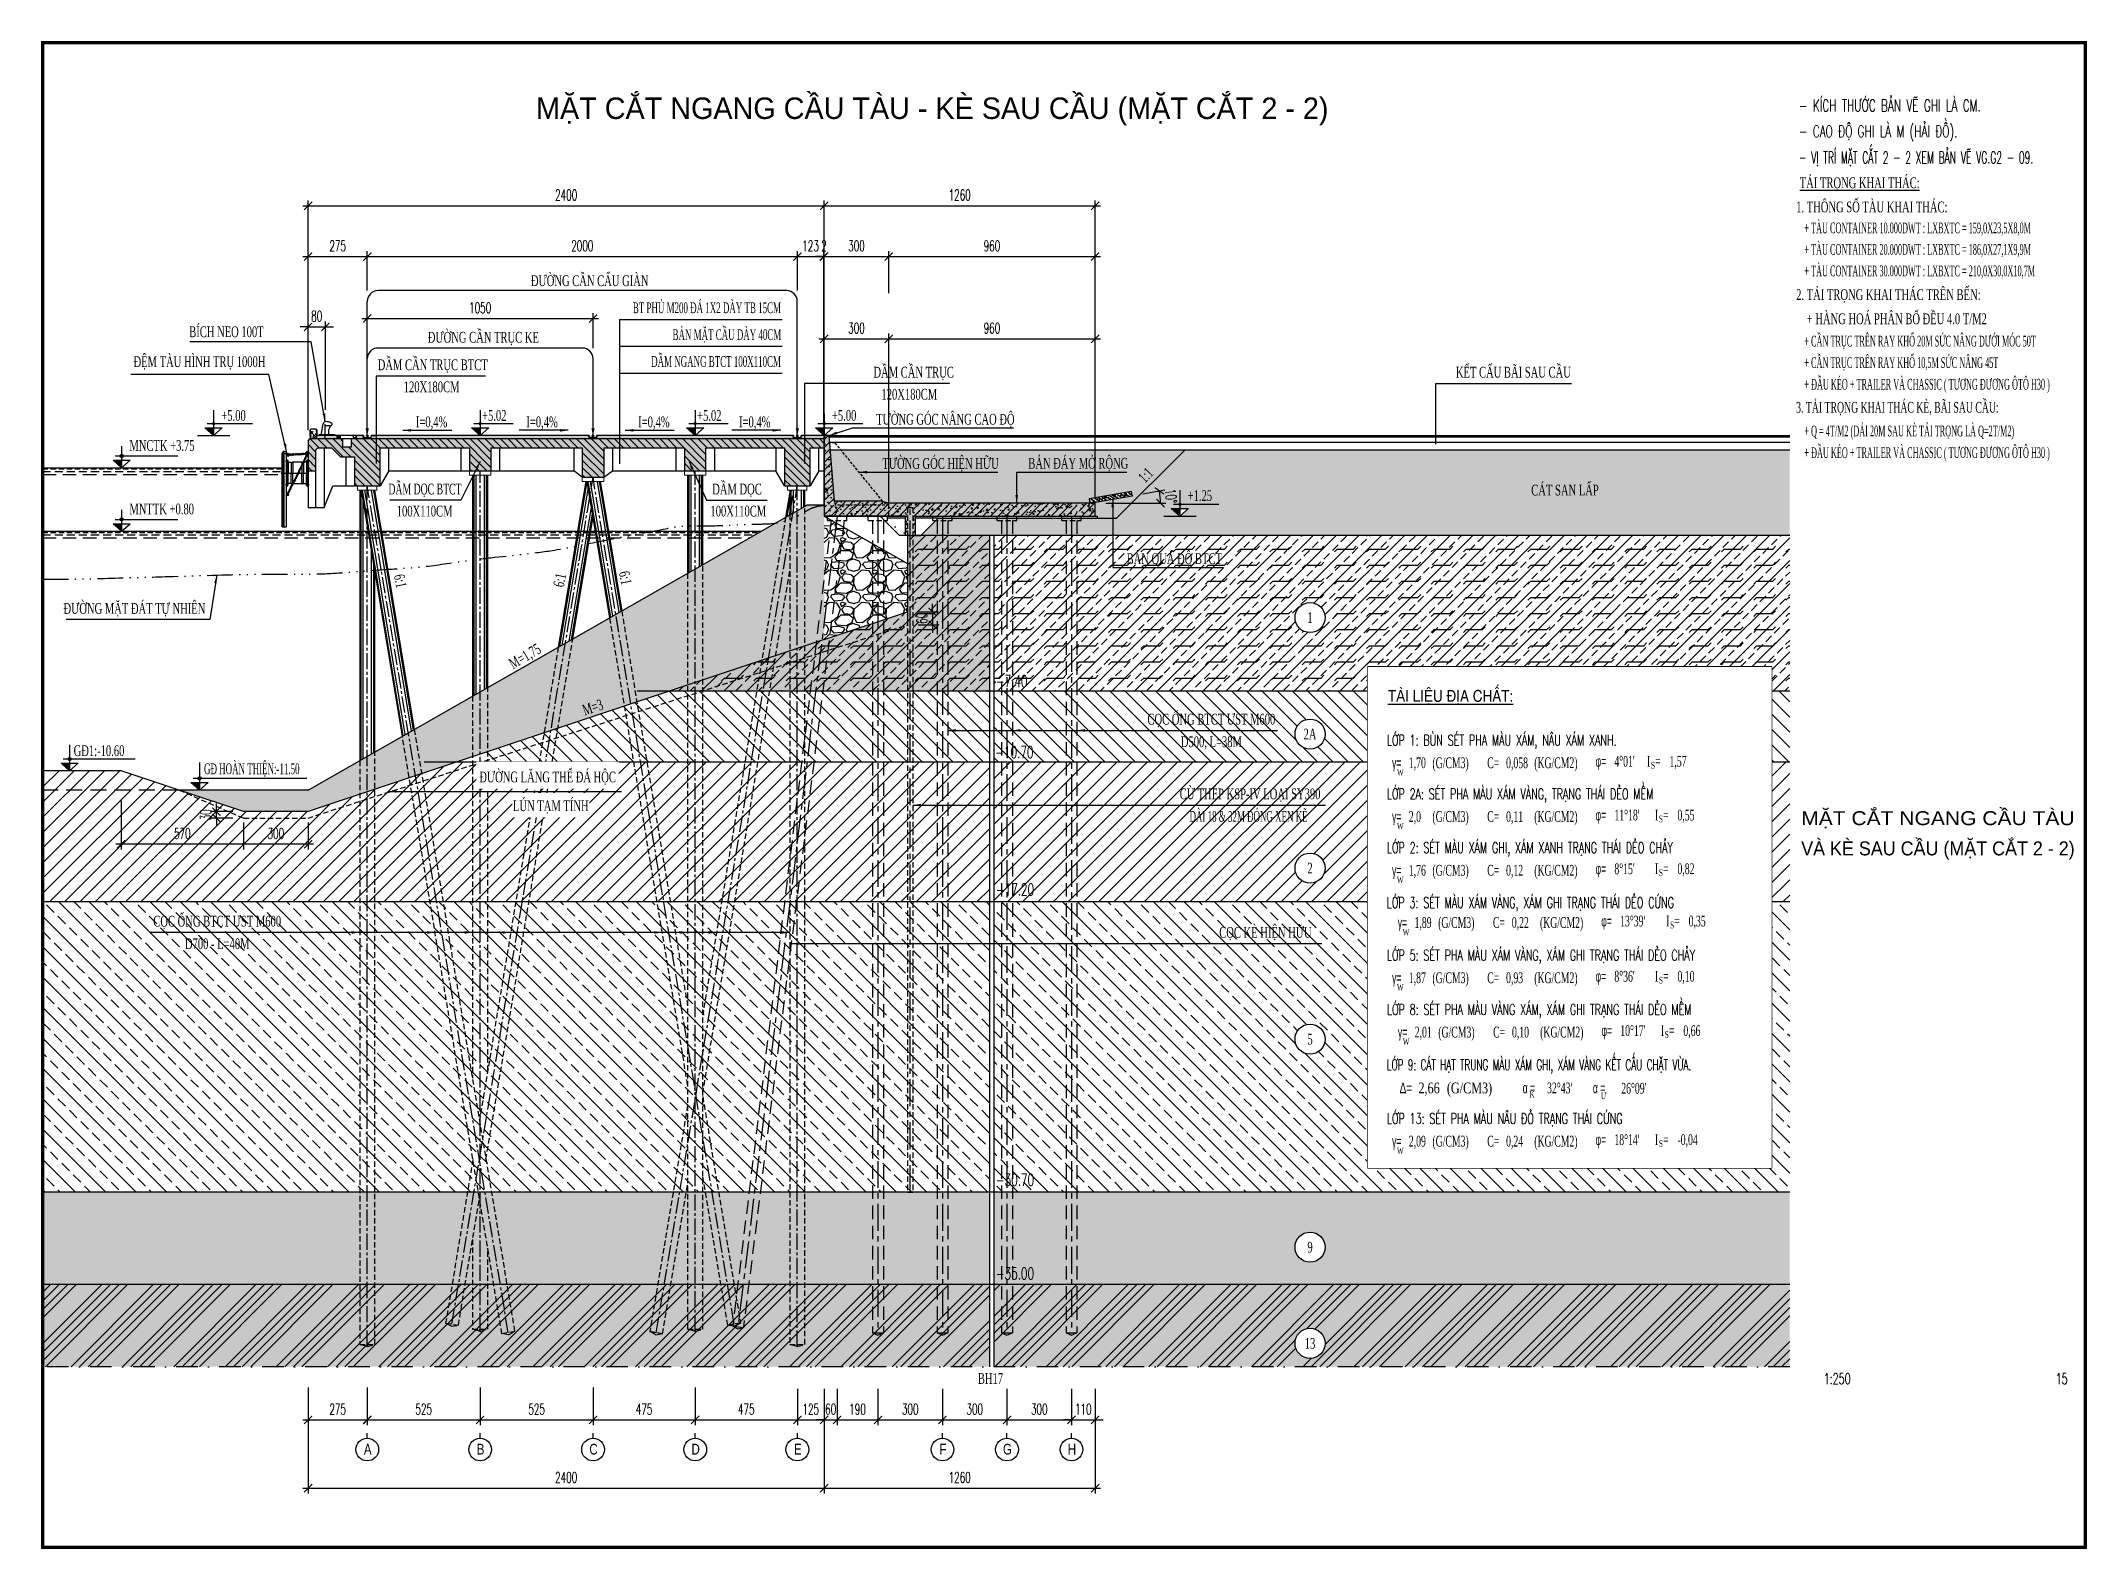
# Model space of a CAD drawing. Extents: x -26539 to -4497, y 62031 to 92619.
# Drawn here: x -16678 to -7163, y 78073 to 85089 of the extents above; entities that cross this region are included whole.
import ezdxf
from ezdxf.enums import TextEntityAlignment as Align

# ---------------------------------------------------------------- set-up
doc = ezdxf.new("R2010")
doc.units = 0
doc.header["$LTSCALE"] = 10
doc.header["$MEASUREMENT"] = 0
for name, pattern in [('ACAD_ISO14W100', [25.5, 12, -3, 0.5, -3, 0.5, -3, 0.5, -3]), ('CENTER', [2, 1.25, -0.25, 0.25, -0.25]), ('CENTER2', [1.125, 0.75, -0.125, 0.125, -0.125]), ('DASHDOT', [1, 0.5, -0.25, 0, -0.25]), ('HIDDEN', [0.375, 0.25, -0.125])]:
    doc.linetypes.add(name, pattern=pattern)
doc.layers.get('0').update_dxf_attribs({"color": 3, "linetype": 'CONTINUOUS'})
for name, color, linetype in [('BELT', 6, 'CONTINUOUS'), ('BORDER', 3, 'CONTINUOUS'), ('CENTER', 9, 'CENTER2'), ('DC', 7, 'CONTINUOUS'), ('DIMENSION', 4, 'CONTINUOUS'), ('dky_nv', 7, 'CONTINUOUS'), ('FENDER', 4, 'CONTINUOUS'), ('Hatch', 5, 'CONTINUOUS'), ('Hatch coc', 7, 'CONTINUOUS'), ('HIDDEN', 4, 'HIDDEN'), ('Khuat', 4, 'HIDDEN'), ('Khung', 1, 'CONTINUOUS'), ('Kich thuoc', 4, 'CONTINUOUS'), ('MANH', 5, 'CONTINUOUS'), ('Net tim', 6, 'CONTINUOUS'), ('Net vang', 2, 'CONTINUOUS'), ('PAD', 6, 'CONTINUOUS'), ('PART', 3, 'CONTINUOUS'), ('Text', 4, 'CONTINUOUS'), ('Tim', 8, 'CENTER')]:
    doc.layers.add(name, color=color, linetype=linetype)
doc.styles.add('CHU HOA.P', font='vntimeh.shx', dxfattribs={"width": 0.75})
doc.styles.add('CMB-1', font='VHBLACK.TTF', dxfattribs={"width": 0.8})
doc.styles.add('DIM', font='romans.shx', dxfattribs={"width": 0.65})
doc.styles.add('Greek', font='greeks.shx', dxfattribs={"width": 0.7})
doc.styles.add('Kichthuoc', font='romans.shx', dxfattribs={"width": 0.6})
doc.styles.add('phong', font='vnsimpleh.shx', dxfattribs={"width": 0.65})
doc.styles.get("Standard").update_dxf_attribs({"font": 'vntimeh.shx', "width": 0.65})
doc.styles.add('Ten11', font='VHARIALN.TTF')
doc.linetypes.add('DAT_LINE', pattern='A,0.2,[2,G.shx,S=0.017,R=0,X=-0.017,Y=0],0.22', length=0.42)
doc.linetypes.add('DAT_LINE1', pattern='A,0.2,[2,g.shx,S=-0.017,R=0,X=0.25,Y=0],0.22', length=0.42)
doc.dimstyles.new('Dim 250', dxfattribs={"dimscale": 250, "dimtxt": 0.2, "dimasz": 0.15, "dimexe": 0.1, "dimexo": 0.2, "dimgap": 0.1, "dimtad": 1, "dimdec": 0, "dimlfac": -1, "dimzin": 0, "dimdsep": 46, "dimtxsty": 'Kichthuoc', "dimblk": 'ARCHTICK', "dimcen": 0.1, "dimdle": 0.1, "dimclrd": 4, "dimclre": 4, "dimclrt": 2, "dimadec": 0, "dimazin": 0, "dimtfac": 1, "dimtdec": 0, "dimtix": 1, "dimtmove": 2, "dimatfit": 3, "dimfxl": 1, "dimtolj": 1, "dimtzin": 0, "dimarcsym": 0})
doc.dimstyles.new('Le 250', dxfattribs={"dimscale": 250, "dimtxt": 0.2, "dimasz": 0.15, "dimexe": 0.1, "dimexo": 0.2, "dimgap": 0.1, "dimtad": 1, "dimdec": 0, "dimzin": 0, "dimdsep": 46, "dimtxsty": 'Kichthuoc', "dimblk": 'ARCHTICK', "dimcen": 0, "dimdle": 0.1, "dimclrd": 4, "dimclre": 4, "dimclrt": 3, "dimadec": 0, "dimazin": 0, "dimtfac": 1, "dimtdec": 0, "dimtix": 1, "dimtmove": 2, "dimatfit": 3, "dimfxl": 1, "dimtolj": 1, "dimtzin": 0, "dimarcsym": 0})
pattern_1 = [(228.0128, (108, 150), (-1199.9997348, -1350.0002012), [20.1804, -1997.8632]), (184.9697, (94.5, 135), (1800.00015773, 149.99869605), [34.6302, -3428.38875]), (132.5104, (60, 132), (1499.9986078, -1650.0013011), [24.4182, -2417.4048]), (267.2737, (1.5, 94.5), (149.99940266, 3000.00004425), [31.5357, -3122.0337]), (292.8337, (0, 63), (-750.0014858, 1799.99946177), [30.92325, -3061.40595]), (357.2737, (12, 34.5), (-3000.00004425, 149.99940266), [31.5357, -3122.0337]), (37.6942, (43.5, 33), (-1950.00110184, -1499.99856077), [41.70435, -4128.72735]), (72.2553, (76.5, 58.5), (1050.0016144, 3299.9994347), [39.3732, -3897.94815]), (121.4296, (88.5, 96), (-1200.0012351, 1949.9992555), [31.6425, -3132.61095]), (175.2364, (72, 123), (1650.000142, -149.9987299), [36.1248, -1770.11445]), (222.3974, (36, 126), (-1800.00110266, -1649.9988123), [46.7172, -4625.00625]), (138.8141, (150, 93), (-1050.000442, 899.999597), [15.94515, -1578.5766]), (171.4692, (138, 103.5), (1949.9997427, -300.0011865), [30.33555, -3003.22665]), (225, (108, 108), (-2e-14, -150.00005), [21.21315, -190.9188]), (203.1986, (97.5, 126), (749.9999596, 300.000199), [11.4237, -1130.94225]), (291.8014, (87, 121.5), (-149.999987, 450.000041), [16.15545, -791.6193]), (30.9638, (93, 106.5), (449.999703, 300.0003725), [26.23935, -848.40345]), (161.5651, (115.5, 120), (300.000065, -149.99976), [18.97365, -455.36805]), (16.3895, (0, 121.5), (1500.0003298, 449.9989065), [26.58, -2631.42675]), (70.3462, (25.5, 129), (-599.9992871, -1650.0003203), [22.29915, -2207.6112]), (293.1986, (115.5, 150), (-300.000199, 749.9999596), [22.84725, -1119.5187]), (343.6105, (124.5, 129), (-1500.0003298, 449.9989065), [26.58, -2631.42675]), (339.444, (0, 28.5), (-750.0002767, 299.9993995), [25.632, -1255.9686]), (294.7751, (24, 19.5), (-749.9988284, 1650.0005133), [21.4767, -2126.19645]), (66.8014, (117, 0), (300.000199, 749.9999596), [22.84725, -1119.5187]), (17.354, (126, 21), (-1950.0003029, -599.9991753), [25.14465, -2489.3136]), (69.444, (43.5, 0), (-299.9993995, -750.0002767), [12.816, -1268.7846]), (101.3099, (108, 0), (-149.999645, 600.000113), [7.6485, -757.20435]), (165.9638, (106.5, 7.5), (450.000082, -149.999709), [30.92325, -587.5425]), (186.009, (76.5, 15), (1499.9999626, 149.9998976), [28.6575, -2837.08845]), (303.6901, (93, 93), (-150.0002, 299.999934), [21.6333, -519.19935]), (353.1572, (105, 75), (2549.99990482, -300.0011997), [37.7691, -3739.13445]), (60.9454, (142.5, 70.5), (-600.000004, -1050.0000577), [15.4434, -1528.9011]), (90, (150, 84), (-150, 150), [9, -141]), (120.2564, (73.5, 19.5), (599.999233, -1050.0003684), [20.8386, -2063.028]), (48.0128, (63, 37.5), (1199.9997348, 1350.0002012), [40.3608, -1977.6828]), (0, (90, 67.5), (150, 150), [39, -111]), (325.3048, (129, 67.5), (-1499.9991388, 1050.0012914), [23.7171, -2347.9911]), (254.0546, (148.5, 54), (-149.9999834, -600.000019), [21.8403, -1070.1762]), (207.646, (142.5, 33), (-2849.9993711, -1500.00115698), [35.55975, -3520.4211]), (175.4261, (111, 16.5), (-1950.00008375, 149.99922017), [37.61985, -3724.3611])]

msp = doc.modelspace()

# ---------------------------------------------------------------- texts
at = {"layer": 'Text', "style": 'CMB-1'}
msp.add_text('mÆt c¾t ngang cÇu tµu - kÌ sau cÇu (mÆt c¾t 2 - 2)', height=100, dxfattribs=at).set_placement((-12533.3, 84725.5), align=Align.CENTER)
at = {"layer": 'Text', "style": 'phong'}
for s, width, p in [('- kÝch th\xadíc b¶n vÏ ghi lµ cm.', 0.65, (-8502.8, 84760.5)), ('- cao ®é ghi lµ m (h¶i ®å).', 0.65, (-8502.8, 84640.5)), ('- vÞ trÝ mÆt c¾t 2 - 2 xem b¶n vÏ vg.g2 - 09.', 0.57, (-8502.8, 84519))]:
    msp.add_text(s, height=55, dxfattribs=dict(at, width=width)).set_placement(p)
at = {"layer": 'Text'}
for s, width, p in [('%%uT¶i träng khai th¸c:', 0.65, (-8499.2, 84403.7)), ('1. th«ng sè tµu khai th¸c:', 0.65, (-8515.8, 84291.3)), ('    + tµu container 10.000dwt : lXbXtC = 159,0x23,5x8,0m', 0.5, (-8515.8, 84193.8)), ('    + tµu container 20.000dwt : lXbXtC = 186,0x27,1x9,9m', 0.5, (-8515.8, 84093.8)), ('    + tµu container 30.000dwt : lXbXtC = 210,0x30,0x10,7m', 0.5, (-8515.8, 83993.8)), ('2. t¶i träng khai th¸c trªn bÕn:', 0.65, (-8515.8, 83883.5)), ('    + hµng ho¸ ph©n bè ®Òu 4.0 t/m2', 0.65, (-8515.8, 83771)), ('    + cÇn trôc trªn ray khæ 20m søc n©ng d\xadíi mãc 50t  ', 0.5, (-8515.8, 83667.2)), ('    + cÇn trôc trªn ray khæ 10,5m søc n©ng 45t  ', 0.5, (-8515.8, 83567.2)), ('    + ®Çu kÐo + trailer vµ chassic ( t\xad¬ng ®\xad¬ng «t« h30 )', 0.5, (-8515.8, 83466.6)), ('+5.00', 0.65, (-12999.8, 83321.9)), ('3. t¶i träng khai th¸c kÌ, b·i sau cÇu: ', 0.6, (-8515.8, 83359.4)), ('    + q = 4t/m2 (d¶i 20m sau kÌ t¶i träng lµ q=2t/m2)', 0.5, (-8515.8, 83249.1)), ('mnctk +3.75', 0.65, (-16267, 83181.8)), ('    + ®Çu kÐo + trailer vµ chassic ( t\xad¬ng ®\xad¬ng «t« h30 )', 0.5, (-8515.8, 83148.5)), ('+1.25', 0.65, (-11345.6, 82948.5)), ('mnttk +0.80', 0.65, (-16267, 82886.4)), ('G§1:-10.60', 0.65, (-16526.2, 81762.1)), ('G§ hoµn thiÖn:-11.50', 0.55, (-15919.8, 81677.8))]:
    msp.add_text(s, height=50, dxfattribs=dict(at, width=width)).set_placement(p)
for s, width, p in [('kÕt cÊu b·i sau cÇu', 0.65, (-9831, 83522.6)), ('t\xadêng gãc n©ng cao ®é', 0.65, (-12472.3, 83303.8)), ('t\xadêng gãc hiÖn h÷u', 0.65, (-12494.9, 83098.1)), ('b¶n ®¸y më réng', 0.65, (-11854.2, 83099.1)), ('c¸t san lÊp', 0.65, (-9590.9, 82974.4)), ('b¶n qu¸ ®é btct', 0.65, (-11407.8, 82655.3)), ('®\xadêng mÆt ®¸t tù nhiªn', 0.65, (-16243.6, 82423.7)), ('cäc èng btct \xadst m600', 0.65, (-11235.3, 81908.7)), ('d500, l=38m', 0.65, (-11235.3, 81803.7)), ('cõ thÐp ksp-iv lo¹i sy390', 0.65, (-11055.3, 81561.2)), ('dµi 18 & 32m ®ãng xen kÏ', 0.55, (-11062.4, 81456.2)), ('cäc èng btct \xadst m600', 0.65, (-15858.6, 80969)), ('cäc kÌ hiÖn h÷u', 0.65, (-10984, 80917.1)), ('d700 - l=40m', 0.65, (-15858.6, 80864))]:
    msp.add_text(s, height=50, dxfattribs=dict(at, width=width)).set_placement(p, align=Align.CENTER)
at = {"layer": 'Text', "width": 0.65}
msp.add_text('1:1', height=50, rotation=45.61874, dxfattribs=at).set_placement((-11523.1, 83051.6), align=Align.CENTER)
for s, p in [('1', (-10776.5, 82406.3)), ('2a', (-10776.5, 81864.3)), ('2', (-10776.5, 81240.9)), ('5', (-10776.5, 80445.1)), ('9', (-10776.5, 79477.5)), ('13', (-10776.5, 79030.3))]:
    msp.add_text(s, height=50, dxfattribs=at).set_placement(p, align=Align.MIDDLE_CENTER)
at = {"layer": 'Text', "color": 2, "style": 'DIM', "width": 0.65}
for s, p in [('-7.40', (-12237.1, 82066.2)), ('-10.70', (-12240, 81736.2)), ('-17.20', (-12237.1, 81097)), ('-30.70', (-12237.1, 79746.8)), ('-35.00', (-12237.1, 79310.8))]:
    msp.add_text(s, height=55, dxfattribs=at).set_placement(p, align=Align.BOTTOM_LEFT)
at = {"layer": 'Text', "style": 'CMB-1'}
for s, width, p, p2 in [('mÆt c¾t ngang cÇu tµu', 0.940509, (-8492.5, 81440.6), (-7220.7, 81440.6)), ('vµ kÌ sau cÇu (mÆt c¾t 2 - 2)', 0.801459, (-8492.5, 81300), (-7220.7, 81300))]:
    msp.add_text(s, height=65, dxfattribs=dict(at, width=width)).set_placement(p, p2, align=Align.FIT)
at = {"layer": 'Text', "color": 6, "width": 0.65}
msp.add_text('bh17', height=50, dxfattribs=at).set_placement((-12321.2, 78866.8), align=Align.MIDDLE_LEFT)
at = {"layer": 'Text', "style": 'phong', "width": 0.65}
for s, p in [('1:250', (-8325, 78840.9)), ('15', (-7280.8, 78840.9))]:
    msp.add_text(s, height=50, dxfattribs=at).set_placement(p, align=Align.CENTER)
at = {"layer": 'Text', "color": 2, "style": 'CMB-1', "width": 0.8}
for s, p in [('a', (-15158.7, 78513)), ('b', (-14633.7, 78513)), ('c', (-14108.7, 78513)), ('d', (-13633.7, 78513)), ('e', (-13158.7, 78513)), ('f', (-12483.7, 78513)), ('g', (-12183.7, 78513)), ('h', (-11883.7, 78513))]:
    msp.add_text(s, height=50, dxfattribs=at).set_placement(p, align=Align.CENTER)

# ---------------------------------------------------------------- blocks, each defined once
blk = doc.blocks.new('_ArchTick')
at = {"color": 0, "linetype": 'ByBlock', "const_width": 0.15}
blk.add_lwpolyline([(-0.5, -0.5), (0.5, 0.5)], dxfattribs=at)
blk = doc.blocks.new('*D41')
at = {"layer": 'Kich thuoc', "color": 4, "lineweight": -2}
for p, q in [((-14110.8, 78825.2), (-14110.8, 78649.1)), ((-13635.8, 78825.2), (-13635.8, 78649.1)), ((-14135.8, 78674.1), (-13610.8, 78674.1))]:
    blk.add_line(p, q, dxfattribs=at)
at = {"layer": 'Kich thuoc', "color": 4, "lineweight": -2, "xscale": 37.5, "yscale": 37.5, "zscale": 37.5, "rotation": 180}
blk.add_blockref('_ArchTick', (-14110.8, 78674.1), dxfattribs=at)
at = {"layer": 'Kich thuoc', "color": 4, "lineweight": -2, "xscale": 37.5, "yscale": 37.5, "zscale": 37.5}
blk.add_blockref('_ArchTick', (-13635.8, 78674.1), dxfattribs=at)
at = {"layer": 'Kich thuoc', "color": 2, "insert": (-13873.3, 78724.1), "char_height": 50, "attachment_point": 5, "style": 'Kichthuoc'}
blk.add_mtext('\\A1;475', dxfattribs=at)
blk = doc.blocks.new('*D42')
at = {"layer": 'Kich thuoc', "color": 4, "lineweight": -2}
for p, q in [((-15435.8, 78819.3), (-15435.8, 78331.6)), ((-13035.8, 78819.3), (-13035.8, 78331.6)), ((-15460.8, 78356.6), (-13010.8, 78356.6))]:
    blk.add_line(p, q, dxfattribs=at)
at = {"layer": 'Kich thuoc', "color": 4, "lineweight": -2, "xscale": 37.5, "yscale": 37.5, "zscale": 37.5, "rotation": 180}
blk.add_blockref('_ArchTick', (-15435.8, 78356.6), dxfattribs=at)
at = {"layer": 'Kich thuoc', "color": 4, "lineweight": -2, "xscale": 37.5, "yscale": 37.5, "zscale": 37.5}
blk.add_blockref('_ArchTick', (-13035.8, 78356.6), dxfattribs=at)
at = {"layer": 'Kich thuoc', "color": 2, "insert": (-14235.8, 78406.6), "char_height": 50, "attachment_point": 5, "style": 'Kichthuoc'}
blk.add_mtext('\\A1;2400', dxfattribs=at)
blk = doc.blocks.new('*D43')
at = {"layer": 'Kich thuoc', "color": 4, "lineweight": -2}
for p, q in [((-14635.8, 78825.2), (-14635.8, 78649.1)), ((-14110.8, 78825.2), (-14110.8, 78649.1)), ((-14660.8, 78674.1), (-14085.8, 78674.1))]:
    blk.add_line(p, q, dxfattribs=at)
at = {"layer": 'Kich thuoc', "color": 4, "lineweight": -2, "xscale": 37.5, "yscale": 37.5, "zscale": 37.5, "rotation": 180}
blk.add_blockref('_ArchTick', (-14635.8, 78674.1), dxfattribs=at)
at = {"layer": 'Kich thuoc', "color": 4, "lineweight": -2, "xscale": 37.5, "yscale": 37.5, "zscale": 37.5}
blk.add_blockref('_ArchTick', (-14110.8, 78674.1), dxfattribs=at)
at = {"layer": 'Kich thuoc', "color": 2, "insert": (-14373.3, 78724.1), "char_height": 50, "attachment_point": 5, "style": 'Kichthuoc'}
blk.add_mtext('\\A1;525', dxfattribs=at)
blk = doc.blocks.new('*D44')
at = {"layer": 'Kich thuoc', "color": 4, "lineweight": -2}
for p, q in [((-15435.8, 78825.2), (-15435.8, 78649.1)), ((-15160.8, 78825.2), (-15160.8, 78649.1)), ((-15460.8, 78674.1), (-15135.8, 78674.1))]:
    blk.add_line(p, q, dxfattribs=at)
at = {"layer": 'Kich thuoc', "color": 4, "lineweight": -2, "xscale": 37.5, "yscale": 37.5, "zscale": 37.5, "rotation": 180}
blk.add_blockref('_ArchTick', (-15435.8, 78674.1), dxfattribs=at)
at = {"layer": 'Kich thuoc', "color": 4, "lineweight": -2, "xscale": 37.5, "yscale": 37.5, "zscale": 37.5}
blk.add_blockref('_ArchTick', (-15160.8, 78674.1), dxfattribs=at)
at = {"layer": 'Kich thuoc', "color": 2, "insert": (-15298.3, 78724.1), "char_height": 50, "attachment_point": 5, "style": 'Kichthuoc'}
blk.add_mtext('\\A1;275', dxfattribs=at)
blk = doc.blocks.new('*D45')
at = {"layer": 'Kich thuoc', "color": 4, "lineweight": -2}
for p, q in [((-15160.8, 78825.2), (-15160.8, 78649.1)), ((-14635.8, 78825.2), (-14635.8, 78649.1)), ((-15185.8, 78674.1), (-14610.8, 78674.1))]:
    blk.add_line(p, q, dxfattribs=at)
at = {"layer": 'Kich thuoc', "color": 4, "lineweight": -2, "xscale": 37.5, "yscale": 37.5, "zscale": 37.5, "rotation": 180}
blk.add_blockref('_ArchTick', (-15160.8, 78674.1), dxfattribs=at)
at = {"layer": 'Kich thuoc', "color": 4, "lineweight": -2, "xscale": 37.5, "yscale": 37.5, "zscale": 37.5}
blk.add_blockref('_ArchTick', (-14635.8, 78674.1), dxfattribs=at)
at = {"layer": 'Kich thuoc', "color": 2, "insert": (-14898.3, 78724.1), "char_height": 50, "attachment_point": 5, "style": 'Kichthuoc'}
blk.add_mtext('\\A1;525', dxfattribs=at)
blk = doc.blocks.new('*D46')
at = {"layer": 'Kich thuoc', "color": 4, "lineweight": -2}
for p, q in [((-13160.8, 78819.3), (-13160.8, 78649.1)), ((-13035.8, 78819.3), (-13035.8, 78649.1)), ((-13185.8, 78674.1), (-13010.8, 78674.1))]:
    blk.add_line(p, q, dxfattribs=at)
at = {"layer": 'Kich thuoc', "color": 4, "lineweight": -2, "xscale": 37.5, "yscale": 37.5, "zscale": 37.5, "rotation": 180}
blk.add_blockref('_ArchTick', (-13160.8, 78674.1), dxfattribs=at)
at = {"layer": 'Kich thuoc', "color": 4, "lineweight": -2, "xscale": 37.5, "yscale": 37.5, "zscale": 37.5}
blk.add_blockref('_ArchTick', (-13035.8, 78674.1), dxfattribs=at)
at = {"layer": 'Kich thuoc', "color": 2, "insert": (-13098.3, 78724.1), "char_height": 50, "attachment_point": 5, "style": 'Kichthuoc'}
blk.add_mtext('\\A1;125', dxfattribs=at)
blk = doc.blocks.new('*D47')
at = {"layer": 'Kich thuoc', "color": 4, "lineweight": -2}
for p, q in [((-13635.8, 78819.3), (-13635.8, 78649.1)), ((-13160.8, 78819.3), (-13160.8, 78649.1)), ((-13660.8, 78674.1), (-13135.8, 78674.1))]:
    blk.add_line(p, q, dxfattribs=at)
at = {"layer": 'Kich thuoc', "color": 4, "lineweight": -2, "xscale": 37.5, "yscale": 37.5, "zscale": 37.5, "rotation": 180}
blk.add_blockref('_ArchTick', (-13635.8, 78674.1), dxfattribs=at)
at = {"layer": 'Kich thuoc', "color": 4, "lineweight": -2, "xscale": 37.5, "yscale": 37.5, "zscale": 37.5}
blk.add_blockref('_ArchTick', (-13160.8, 78674.1), dxfattribs=at)
at = {"layer": 'Kich thuoc', "color": 2, "insert": (-13398.3, 78724.1), "char_height": 50, "attachment_point": 5, "style": 'Kichthuoc'}
blk.add_mtext('\\A1;475', dxfattribs=at)
blk = doc.blocks.new('*D48')
at = {"layer": 'Kich thuoc', "color": 4, "lineweight": -2}
for p, q in [((-13035.8, 78819.3), (-13035.8, 78649.1)), ((-12976, 78819.3), (-12976, 78649.1)), ((-13035.8, 78674.1), (-13073.3, 78674.1)), ((-13035.8, 78674.1), (-12976, 78674.1)), ((-12976, 78674.1), (-12938.5, 78674.1))]:
    blk.add_line(p, q, dxfattribs=at)
at = {"layer": 'Kich thuoc', "color": 4, "lineweight": -2, "xscale": 37.5, "yscale": 37.5, "zscale": 37.5}
blk.add_blockref('_ArchTick', (-13035.8, 78674.1), dxfattribs=at)
at = {"layer": 'Kich thuoc', "color": 4, "lineweight": -2, "xscale": 37.5, "yscale": 37.5, "zscale": 37.5, "rotation": 180}
blk.add_blockref('_ArchTick', (-12976, 78674.1), dxfattribs=at)
at = {"layer": 'Kich thuoc', "color": 2, "insert": (-13005.9, 78724.1), "char_height": 50, "attachment_point": 5, "style": 'Kichthuoc'}
blk.add_mtext('\\A1;60', dxfattribs=at)
blk = doc.blocks.new('*D49')
at = {"layer": 'Kich thuoc', "color": 4, "lineweight": -2}
for p, q in [((-12485.8, 78819.3), (-12485.8, 78649.1)), ((-12185.8, 78819.3), (-12185.8, 78649.1)), ((-12510.8, 78674.1), (-12160.8, 78674.1))]:
    blk.add_line(p, q, dxfattribs=at)
at = {"layer": 'Kich thuoc', "color": 4, "lineweight": -2, "xscale": 37.5, "yscale": 37.5, "zscale": 37.5, "rotation": 180}
blk.add_blockref('_ArchTick', (-12485.8, 78674.1), dxfattribs=at)
at = {"layer": 'Kich thuoc', "color": 4, "lineweight": -2, "xscale": 37.5, "yscale": 37.5, "zscale": 37.5}
blk.add_blockref('_ArchTick', (-12185.8, 78674.1), dxfattribs=at)
at = {"layer": 'Kich thuoc', "color": 2, "insert": (-12335.8, 78724.1), "char_height": 50, "attachment_point": 5, "style": 'Kichthuoc'}
blk.add_mtext('\\A1;300', dxfattribs=at)
blk = doc.blocks.new('*D50')
at = {"layer": 'Kich thuoc', "color": 4, "lineweight": -2}
for p, q in [((-12185.8, 78819.3), (-12185.8, 78649.1)), ((-11885.8, 78819.3), (-11885.8, 78649.1)), ((-12210.8, 78674.1), (-11860.8, 78674.1))]:
    blk.add_line(p, q, dxfattribs=at)
at = {"layer": 'Kich thuoc', "color": 4, "lineweight": -2, "xscale": 37.5, "yscale": 37.5, "zscale": 37.5, "rotation": 180}
blk.add_blockref('_ArchTick', (-12185.8, 78674.1), dxfattribs=at)
at = {"layer": 'Kich thuoc', "color": 4, "lineweight": -2, "xscale": 37.5, "yscale": 37.5, "zscale": 37.5}
blk.add_blockref('_ArchTick', (-11885.8, 78674.1), dxfattribs=at)
at = {"layer": 'Kich thuoc', "color": 2, "insert": (-12035.8, 78724.1), "char_height": 50, "attachment_point": 5, "style": 'Kichthuoc'}
blk.add_mtext('\\A1;300', dxfattribs=at)
blk = doc.blocks.new('*D51')
at = {"layer": 'Kich thuoc', "color": 4, "lineweight": -2}
for p, q in [((-11885.8, 78819.3), (-11885.8, 78649.1)), ((-11775.8, 78819.3), (-11775.8, 78649.1)), ((-11885.8, 78674.1), (-11923.3, 78674.1)), ((-11885.8, 78674.1), (-11775.8, 78674.1)), ((-11775.8, 78674.1), (-11738.3, 78674.1))]:
    blk.add_line(p, q, dxfattribs=at)
at = {"layer": 'Kich thuoc', "color": 4, "lineweight": -2, "xscale": 37.5, "yscale": 37.5, "zscale": 37.5}
blk.add_blockref('_ArchTick', (-11885.8, 78674.1), dxfattribs=at)
at = {"layer": 'Kich thuoc', "color": 4, "lineweight": -2, "xscale": 37.5, "yscale": 37.5, "zscale": 37.5, "rotation": 180}
blk.add_blockref('_ArchTick', (-11775.8, 78674.1), dxfattribs=at)
at = {"layer": 'Kich thuoc', "color": 2, "insert": (-11830.8, 78724.1), "char_height": 50, "attachment_point": 5, "style": 'Kichthuoc'}
blk.add_mtext('\\A1;110', dxfattribs=at)
blk = doc.blocks.new('*D52')
at = {"layer": 'Kich thuoc', "color": 4, "lineweight": -2}
for p, q in [((-13035.8, 78819.3), (-13035.8, 78331.6)), ((-11775.8, 78819.3), (-11775.8, 78331.6)), ((-13060.8, 78356.6), (-11750.8, 78356.6))]:
    blk.add_line(p, q, dxfattribs=at)
at = {"layer": 'Kich thuoc', "color": 4, "lineweight": -2, "xscale": 37.5, "yscale": 37.5, "zscale": 37.5, "rotation": 180}
blk.add_blockref('_ArchTick', (-13035.8, 78356.6), dxfattribs=at)
at = {"layer": 'Kich thuoc', "color": 4, "lineweight": -2, "xscale": 37.5, "yscale": 37.5, "zscale": 37.5}
blk.add_blockref('_ArchTick', (-11775.8, 78356.6), dxfattribs=at)
at = {"layer": 'Kich thuoc', "color": 2, "insert": (-12405.8, 78406.6), "char_height": 50, "attachment_point": 5, "style": 'Kichthuoc'}
blk.add_mtext('\\A1;1260', dxfattribs=at)
blk = doc.blocks.new('*D53')
at = {"layer": 'Kich thuoc', "color": 4, "lineweight": -2}
for p, q in [((-12785.8, 78819.3), (-12785.8, 78649.1)), ((-12485.8, 78819.3), (-12485.8, 78649.1)), ((-12810.8, 78674.1), (-12460.8, 78674.1))]:
    blk.add_line(p, q, dxfattribs=at)
at = {"layer": 'Kich thuoc', "color": 4, "lineweight": -2, "xscale": 37.5, "yscale": 37.5, "zscale": 37.5, "rotation": 180}
blk.add_blockref('_ArchTick', (-12785.8, 78674.1), dxfattribs=at)
at = {"layer": 'Kich thuoc', "color": 4, "lineweight": -2, "xscale": 37.5, "yscale": 37.5, "zscale": 37.5}
blk.add_blockref('_ArchTick', (-12485.8, 78674.1), dxfattribs=at)
at = {"layer": 'Kich thuoc', "color": 2, "insert": (-12635.8, 78724.1), "char_height": 50, "attachment_point": 5, "style": 'Kichthuoc'}
blk.add_mtext('\\A1;300', dxfattribs=at)
blk = doc.blocks.new('*D54')
at = {"layer": 'Kich thuoc', "color": 4, "lineweight": -2}
for p, q in [((-12976, 78819.3), (-12976, 78649.1)), ((-12785.8, 78819.3), (-12785.8, 78649.1)), ((-13001, 78674.1), (-12760.8, 78674.1))]:
    blk.add_line(p, q, dxfattribs=at)
at = {"layer": 'Kich thuoc', "color": 4, "lineweight": -2, "xscale": 37.5, "yscale": 37.5, "zscale": 37.5, "rotation": 180}
blk.add_blockref('_ArchTick', (-12976, 78674.1), dxfattribs=at)
at = {"layer": 'Kich thuoc', "color": 4, "lineweight": -2, "xscale": 37.5, "yscale": 37.5, "zscale": 37.5}
blk.add_blockref('_ArchTick', (-12785.8, 78674.1), dxfattribs=at)
at = {"layer": 'Kich thuoc', "color": 2, "insert": (-12880.9, 78724.1), "char_height": 50, "attachment_point": 5, "style": 'Kichthuoc'}
blk.add_mtext('\\A1;190', dxfattribs=at)
blk = doc.blocks.new('*D62')
at = {"layer": 'Kich thuoc', "color": 4, "lineweight": -2}
for p, q in [((-13060.8, 84321.9), (-11750.8, 84321.9)), ((-13035.8, 83904.6), (-13035.8, 84346.9)), ((-11775.8, 83303.6), (-11775.8, 84346.9))]:
    blk.add_line(p, q, dxfattribs=at)
at = {"layer": 'Kich thuoc', "color": 4, "lineweight": -2, "xscale": 37.5, "yscale": 37.5, "zscale": 37.5, "rotation": 180}
blk.add_blockref('_ArchTick', (-13035.8, 84321.9), dxfattribs=at)
at = {"layer": 'Kich thuoc', "color": 4, "lineweight": -2, "xscale": 37.5, "yscale": 37.5, "zscale": 37.5}
blk.add_blockref('_ArchTick', (-11775.8, 84321.9), dxfattribs=at)
at = {"layer": 'Kich thuoc', "color": 2, "insert": (-12405.8, 84371.9), "char_height": 50, "attachment_point": 5, "style": 'Kichthuoc'}
blk.add_mtext('\\A1;1260', dxfattribs=at)
blk = doc.blocks.new('*D63')
at = {"layer": 'DIMENSION', "color": 4, "lineweight": -2}
for p, q in [((-13060.8, 84085.4), (-12710.8, 84085.4)), ((-13035.8, 83916), (-13035.8, 84110.4)), ((-12735.8, 83914.7), (-12735.8, 84110.4))]:
    blk.add_line(p, q, dxfattribs=at)
at = {"layer": 'DIMENSION', "color": 4, "lineweight": -2, "xscale": 37.5, "yscale": 37.5, "zscale": 37.5, "rotation": 180}
blk.add_blockref('_ArchTick', (-13035.8, 84085.4), dxfattribs=at)
at = {"layer": 'DIMENSION', "color": 4, "lineweight": -2, "xscale": 37.5, "yscale": 37.5, "zscale": 37.5}
blk.add_blockref('_ArchTick', (-12735.8, 84085.4), dxfattribs=at)
at = {"layer": 'DIMENSION', "color": 2, "insert": (-12885.8, 84135.4), "char_height": 50, "attachment_point": 5, "style": 'Kichthuoc'}
blk.add_mtext('\\A1;300', dxfattribs=at)
blk = doc.blocks.new('*D64')
at = {"layer": 'DIMENSION', "color": 4, "lineweight": -2}
for p, q in [((-12760.8, 84085.4), (-11750.8, 84085.4)), ((-12735.8, 83914.7), (-12735.8, 84110.4)), ((-11775.8, 83303.6), (-11775.8, 84110.4))]:
    blk.add_line(p, q, dxfattribs=at)
at = {"layer": 'DIMENSION', "color": 4, "lineweight": -2, "xscale": 37.5, "yscale": 37.5, "zscale": 37.5, "rotation": 180}
blk.add_blockref('_ArchTick', (-12735.8, 84085.4), dxfattribs=at)
at = {"layer": 'DIMENSION', "color": 4, "lineweight": -2, "xscale": 37.5, "yscale": 37.5, "zscale": 37.5}
blk.add_blockref('_ArchTick', (-11775.8, 84085.4), dxfattribs=at)
at = {"layer": 'DIMENSION', "color": 2, "insert": (-12255.8, 84135.4), "char_height": 50, "attachment_point": 5, "style": 'Kichthuoc'}
blk.add_mtext('\\A1;960', dxfattribs=at)
blk = doc.blocks.new('*X5')
at = {"color": 0}
for p, q in [((0, 69), (1, 70)), ((0, 64), (4, 68)), ((0, 58), (4, 63)), ((0, 53), (4, 58)), ((0, 48), (4, 52)), ((0, 42), (4, 47)), ((0, 37), (4, 42)), ((0, 32), (4, 36)), ((0, 27), (4, 31)), ((0, 21), (4, 26)), ((0, 16), (4, 20)), ((0, 11), (4, 15)), ((0, 5), (5, 10)), ((0, 0), (7, 7)), ((5, 0), (10, 5)), ((11, 0), (15, 4)), ((16, 0), (20, 4)), ((21, 0), (26, 4)), ((27, 0), (31, 4)), ((32, 0), (36, 4)), ((37, 0), (42, 4)), ((42, 0), (47, 4)), ((48, 0), (52, 4)), ((53, 0), (58, 4)), ((58, 0), (63, 4)), ((64, 0), (68, 4)), ((69, 0), (70, 1))]:
    blk.add_line(p, q, dxfattribs=at)
blk = doc.blocks.new('Ray')
at = {"layer": 'Net tim'}
for p, q in [((787646.2, 99514.1), (787646.2, 99514.1)), ((787658.1, 99513.9), (787646.4, 99513.9)), ((787646.9, 99515), (787649.1, 99515.4)), ((787648.4, 99523.1), (787648.7, 99525.4)), ((787650.8, 99517.6), (787650.8, 99519.1)), ((787653.6, 99519.1), (787653.6, 99517.6)), ((787655.3, 99515.4), (787657.6, 99515)), ((787655.8, 99525.4), (787656, 99523.1)), ((787658.2, 99514.1), (787658.2, 99514.1))]:
    blk.add_line(p, q, dxfattribs=at)
blk.add_lwpolyline([(787649.2, 99525.9), (787655.2, 99525.9)], dxfattribs=at)
for centre, major_axis, start_param, end_param in [((787647.1, 99514.1), (-0.636, 0.636), -0.50456, 0.785398), ((787646.4, 99514.1), (-0.106, 0.106), 0.785398, 2.356194), ((787649, 99523), (0.424, 0.424), 2.255003, 3.452317), ((787649.2, 99525.3), (0.424, 0.424), 0.785398, 2.255003), ((787647, 99519.1), (-2.69, 2.69), 3.926991, 5.023113), ((787648.5, 99517.6), (1.63, 1.63), 4.207829, 5.497787), ((787657.4, 99519.1), (2.69, 2.69), 1.260072, 2.356194), ((787655.9, 99517.6), (1.63, 1.63), 2.356194, 3.646153), ((787655.2, 99525.3), (0.424, 0.424), 5.598979, 7.068583), ((787655.4, 99523), (-0.424, 0.424), 2.830869, 4.028182), ((787657.3, 99514.1), (0.636, 0.636), 5.497787, 6.787746), ((787658.1, 99514.1), (0.106, 0.106), 3.926991, 5.497787)]:
    blk.add_ellipse(centre, major_axis=major_axis, ratio=1, start_param=start_param, end_param=end_param, dxfattribs=at)
at = {"layer": 'Tim', "ltscale": 0.5}
blk.add_line((787652.2, 99525.9), (787652.2, 99513.9), dxfattribs=at)
blk = doc.blocks.new('bn100')
for p, q in [((-32902, 91065), (-32916, 91065)), ((-32679, 90865), (-32916, 90865))]:
    blk.add_line(p, q)
for points in [[(-33198, 90420), (-33198, 90420), (-33198, 90445, -0.414214), (-33178, 90465), (-33153, 90465)], [(-33153, 90465, 0.363608), (-33099, 90511), (-33019, 90958)], [(-33153, 90465), (-32717, 90465, -0.414214)], [(-32717, 90465, -0.406715), (-32757, 90504, -0.099547), (-32731, 90721, -0.116753), (-32679, 90865), (-32625, 90896, 0.642132), (-32646, 91012, 0.079897), (-32902, 91065, 0.125851)], [(-32717, 90465), (-32493, 90465, -0.414214), (-32473, 90445), (-32473, 90420)]]:
    blk.add_lwpolyline(points, format="xyb")
for centre, radius, start, end in [((-32897, 90945), 122, 98.92036, 173.74035), ((-32916, 90850), 15, 90, 135)]:
    blk.add_arc(centre, radius, start, end)
at = {"layer": 'Tim', "ltscale": 50}
blk.add_line((-32916, 90316), (-32916, 91114), dxfattribs=at)
blk = doc.blocks.new('ct10.5')
at = {"layer": 'BELT'}
for p, q in [((475, 105.3), (-475, 105.3)), ((-525, -301), (-525, 55.3)), ((525, -301), (525, 55.3))]:
    blk.add_line(p, q, dxfattribs=at)
for centre, start, end in [((-475, 55.3), 90, 180), ((475, 55.3), 0, 90)]:
    blk.add_arc(centre, 50, start, end, dxfattribs=at)
at = {"layer": 'DIMENSION'}
for points in [[(-525, -301, 0, 15, 0), (-525, -268.5, 15, 15, 0)], [(525, -301, 0, 15, 0), (525, -268.5, 15, 15, 0)]]:
    blk.add_lwpolyline(points, format="xyseb", dxfattribs=at)
blk = doc.blocks.new('x1')
at = {"layer": 'Hatch'}
for p, q in [((782417.4, 98300, -82), (782410.1, 98300, -82)), ((782417.4, 98298.6, -82), (782410.1, 98298.6, -82)), ((782421, 98301.9, -82), (782417.4, 98301.9, -82)), ((782421, 98300.5, -82), (782417.4, 98300.5, -82)), ((782421, 98298.1, -82), (782417.4, 98298.1, -82)), ((782421, 98296.7, -82), (782417.4, 98296.7, -82)), ((782428.4, 98300, -82), (782421.1, 98300, -82)), ((782428.4, 98298.6, -82), (782421.1, 98298.6, -82)), ((782431.9, 98301.9, -82), (782428.4, 98301.9, -82)), ((782431.9, 98300.5, -82), (782428.4, 98300.5, -82)), ((782431.9, 98298.1, -82), (782428.4, 98298.1, -82)), ((782431.9, 98296.7, -82), (782428.4, 98296.7, -82)), ((782434.4, 98300, -82), (782432, 98300, -82)), ((782434.4, 98298.5, -82), (782432, 98298.6, -82)), ((782437.9, 98301.9, -82), (782434.4, 98301.9, -82)), ((782437.9, 98300.5, -82), (782434.4, 98300.5, -82)), ((782437.9, 98298.1, -82), (782434.4, 98298.1, -82)), ((782437.9, 98296.7, -82), (782434.4, 98296.7, -82)), ((782445.3, 98300, -82), (782438, 98300, -82)), ((782445.3, 98298.5, -82), (782438, 98298.5, -82)), ((782449, 98301.9, -82), (782445.4, 98301.9, -82)), ((782449, 98300.5, -82), (782445.4, 98300.5, -82)), ((782449, 98298.1, -82), (782445.4, 98298.1, -82)), ((782449, 98296.7, -82), (782445.4, 98296.7, -82)), ((782456.3, 98299.9, -82), (782449, 98299.9, -82)), ((782456.3, 98298.5, -82), (782449, 98298.5, -82)), ((782460, 98301.9, -82), (782456.4, 98301.9, -82)), ((782460, 98300.5, -82), (782456.4, 98300.5, -82)), ((782460, 98298.1, -82), (782456.4, 98298.1, -82)), ((782460, 98296.7, -82), (782456.4, 98296.7, -82)), ((782467.3, 98299.9, -82), (782460, 98299.9, -82)), ((782467.3, 98298.5, -82), (782460, 98298.5, -82)), ((782471, 98301.9, -82), (782467.4, 98301.9, -82)), ((782471, 98300.5, -82), (782467.4, 98300.5, -82)), ((782471, 98298.1, -82), (782467.4, 98298.1, -82)), ((782471, 98296.7, -82), (782467.4, 98296.7, -82)), ((782478.4, 98299.9, -82), (782471, 98299.9, -82)), ((782478.4, 98298.5, -82), (782471, 98298.5, -82)), ((782481.6, 98302.3, -82), (782478.5, 98301.9, -82)), ((782481.5, 98301, -82), (782478.5, 98300.5, -82)), ((782481.5, 98298.6, -82), (782478.5, 98298.1, -82)), ((782482.8, 98297.4, -82), (782478.5, 98296.7, -82)), ((782490, 98301.2, -82), (782481.8, 98300.3, -82)), ((782489.8, 98299.8, -82), (782482, 98298.9, -82)), ((782494.1, 98298, -82), (782489.7, 98297.7, -82)), ((782493, 98299.2, -82), (782489.9, 98299.1, -82)), ((782493.2, 98301.6, -82), (782490.1, 98301.4, -82)), ((782493.4, 98302.9, -82), (782490.3, 98302.8, -82)), ((782500.7, 98301.2, -82), (782493.4, 98301.2, -82)), ((782500.7, 98299.8, -82), (782493.4, 98299.8, -82))]:
    blk.add_line(p, q, dxfattribs=at)
for centre, radius, start, end in [((782410.1, 98299.3, -82), 0.704, 89.96998, 269.96998), ((782417.4, 98299.3, -82), 2.59, 89.96998, 168.47133), ((782417.4, 98299.3, -82), 2.59, 199.86124, 269.96998), ((782417.4, 98299.3, -82), 1.19, 89.96998, 147.4092), ((782417.4, 98299.3, -82), 1.19, 220.44719, 269.96998), ((782417.4, 98299.3, -82), 0.704, 269.96998, 89.96998), ((782421.1, 98299.3, -82), 0.704, 89.96998, 269.96998), ((782421, 98299.3, -82), 2.59, 14.21385, 89.96998), ((782421, 98299.3, -82), 1.19, 32.53076, 89.96998), ((782421, 98299.3, -82), 1.19, 269.96998, 319.49276), ((782421, 98299.3, -82), 2.59, 269.96998, 342.70603), ((782428.4, 98299.3, -82), 2.59, 89.96998, 168.47133), ((782428.4, 98299.3, -82), 2.59, 199.86124, 269.96998), ((782428.4, 98299.3, -82), 1.19, 89.96998, 147.4092), ((782428.4, 98299.3, -82), 1.19, 220.44719, 269.96998), ((782428.4, 98299.3, -82), 0.704, 269.96998, 89.96998), ((782432, 98299.3, -82), 0.704, 89.96998, 269.96998), ((782434.4, 98299.3, -82), 2.59, 89.96998, 168.47133), ((782431.9, 98299.3, -82), 2.59, 14.21385, 89.96998), ((782431.9, 98299.3, -82), 1.19, 32.53076, 89.96998), ((782431.9, 98299.3, -82), 1.19, 269.96998, 319.49276), ((782431.9, 98299.3, -82), 2.59, 269.96998, 342.70603), ((782434.4, 98299.3, -82), 2.59, 199.86124, 269.96998), ((782434.4, 98299.3, -82), 1.19, 89.96998, 147.4092), ((782434.4, 98299.3, -82), 1.19, 220.44719, 269.96998), ((782434.4, 98299.3, -82), 0.704, 269.96998, 89.96998), ((782438, 98299.3, -82), 0.704, 89.96998, 269.96998), ((782437.9, 98299.3, -82), 2.59, 14.21385, 89.96998), ((782437.9, 98299.3, -82), 1.19, 32.53076, 89.96998), ((782437.9, 98299.3, -82), 2.59, 269.96998, 342.70603), ((782437.9, 98299.3, -82), 1.19, 269.96998, 319.49276), ((782445.4, 98299.3, -82), 2.59, 89.96998, 165.72611), ((782445.4, 98299.3, -82), 2.59, 197.23393, 269.96998), ((782445.4, 98299.3, -82), 1.19, 89.96998, 147.4092), ((782445.4, 98299.3, -82), 1.19, 220.44719, 269.96998), ((782445.3, 98299.2, -82), 0.704, 269.96998, 89.96998), ((782449, 98299.2, -82), 0.704, 89.96998, 269.96998), ((782449, 98299.3, -82), 2.59, 14.21385, 89.96998), ((782449, 98299.3, -82), 1.19, 32.53076, 89.96998), ((782449, 98299.3, -82), 1.19, 269.96998, 319.49276), ((782449, 98299.3, -82), 2.59, 269.96998, 342.70603), ((782456.4, 98299.3, -82), 2.59, 89.96998, 165.72611), ((782456.4, 98299.3, -82), 2.59, 197.23393, 269.96998), ((782456.4, 98299.3, -82), 1.19, 89.96998, 147.4092), ((782456.4, 98299.3, -82), 1.19, 220.44719, 269.96998), ((782456.2, 98299.3, -82), 0.704, 256.2277, 76.2277), ((782460, 98299.2, -82), 0.704, 89.96998, 269.96998), ((782460, 98299.3, -82), 2.59, 14.21385, 89.96998), ((782460, 98299.3, -82), 1.19, 32.53076, 89.96998), ((782460, 98299.3, -82), 1.19, 269.96998, 319.49276), ((782460, 98299.3, -82), 2.59, 269.96998, 342.70603), ((782467.4, 98299.3, -82), 2.59, 89.96998, 165.72611), ((782467.4, 98299.3, -82), 2.59, 197.23393, 269.96998), ((782467.4, 98299.3, -82), 1.19, 89.96998, 147.4092), ((782467.4, 98299.3, -82), 1.19, 220.44719, 269.96998), ((782467.3, 98299.2, -82), 0.704, 269.96998, 89.96998), ((782471, 98299.2, -82), 0.704, 89.96998, 269.96998), ((782471, 98299.3, -82), 2.59, 14.21385, 89.96998), ((782471, 98299.3, -82), 1.19, 32.53076, 89.96998), ((782471, 98299.3, -82), 2.59, 269.96998, 342.70603), ((782471, 98299.3, -82), 1.19, 269.96998, 319.49276), ((782478.5, 98299.3, -82), 2.59, 89.96998, 165.72611), ((782478.5, 98299.3, -82), 2.59, 197.23393, 269.96998), ((782478.5, 98299.3, -82), 1.19, 89.96998, 147.4092), ((782478.5, 98299.3, -82), 1.19, 220.44719, 269.96998), ((782478.4, 98299.2, -82), 0.704, 269.96998, 89.96998), ((782481.9, 98299.6, -82), 0.704, 100.38552, 280.38552), ((782481.6, 98300, -82), 0.934, 24.80325, 93.17092), ((782481.5, 98299.8, -82), 1.19, 269.96998, 319.19774), ((782481.9, 98300.3, -82), 2.03, 11.07743, 97.28863), ((782482, 98299.3, -82), 2.04, 292.85407, 354.53605), ((782490, 98300.2, -82), 2.59, 84.26047, 165.55577), ((782490, 98300.2, -82), 2.59, 196.46616, 264.26047), ((782490, 98300.2, -82), 1.19, 209.02569, 264.26047), ((782490, 98300.2, -82), 1.19, 84.26047, 141.69969), ((782489.9, 98300.5, -82), 0.704, 261.96998, 81.96998), ((782493.5, 98300.5, -82), 0.704, 94.67601, 274.67601), ((782493.1, 98300.4, -82), 1.19, 264.26047, 313.48823), ((782493.2, 98300.7, -82), 0.934, 33.41814, 87.46141), ((782493.5, 98300.9, -82), 2.03, 8.869, 91.57912), ((782493.5, 98299.9, -82), 2.04, 287.14456, 352.91524), ((782500.7, 98300.5, -82), 0.704, 269.96998, 89.96998)]:
    blk.add_arc(centre, radius, start, end, dxfattribs=at)
blk = doc.blocks.new('x2')
at = {"layer": 'Hatch'}
for p, q in [((782495.4, 98296), (782490.8, 98290.3)), ((782496.5, 98295.1), (782491.9, 98289.4)), ((782495.6, 98300), (782494, 98297.3)), ((782496.6, 98299.1), (782495.1, 98296.4)), ((782498.4, 98297.6), (782496.9, 98294.9)), ((782498.6, 98300.9), (782497.3, 98298.9)), ((782500.1, 98297.8), (782498, 98294)), ((782499.8, 98300.1), (782498.5, 98298.2)), ((782421.5, 98203.3), (782419.3, 98200.5)), ((782422.6, 98202.4), (782420.4, 98199.7)), ((782424.5, 98200.9), (782422.2, 98198.2)), ((782427.7, 98207.8), (782423.1, 98202.1)), ((782425.6, 98200.1), (782423.3, 98197.3)), ((782428.8, 98206.9), (782424.2, 98201.2)), ((782428.4, 98211.9), (782426.2, 98209.1)), ((782429.5, 98211), (782427.3, 98208.2)), ((782431.4, 98209.5), (782429.1, 98206.7)), ((782434.6, 98216.3), (782430, 98210.6)), ((782432.5, 98208.6), (782430.2, 98205.8)), ((782435.7, 98215.4), (782431, 98209.7)), ((782435.3, 98220.4), (782433.1, 98217.6)), ((782436.4, 98219.5), (782434.2, 98216.7)), ((782438.3, 98218), (782436, 98215.2)), ((782441.5, 98224.9), (782436.9, 98219.2)), ((782439.4, 98217.1), (782437.1, 98214.4)), ((782442.6, 98224.1), (782438, 98218.4)), ((782441.7, 98228.9), (782440, 98226.2)), ((782442.7, 98228), (782441.1, 98225.4)), ((782444.5, 98226.5), (782443, 98223.9)), ((782447.9, 98234.8), (782443.4, 98227.8)), ((782446.2, 98226.8), (782444.1, 98223)), ((782448.8, 98233.7), (782444.6, 98227.2)), ((782448.5, 98238.8), (782446.3, 98236)), ((782449.6, 98237.9), (782447.4, 98235.1)), ((782451.5, 98236.4), (782449.2, 98233.6)), ((782454.7, 98243.3), (782450.1, 98237.6)), ((782452.6, 98235.5), (782450.3, 98232.8)), ((782455.8, 98242.4), (782451.2, 98236.7)), ((782455.4, 98247.3), (782453.2, 98244.6)), ((782456.5, 98246.4), (782454.3, 98243.7)), ((782458.4, 98245), (782456.1, 98242.2)), ((782461.6, 98251.8), (782457, 98246.1)), ((782459.5, 98244.1), (782457.2, 98241.3)), ((782462.7, 98250.9), (782458.1, 98245.2)), ((782462.3, 98255.9), (782460.1, 98253.1)), ((782463.4, 98255), (782461.2, 98252.2)), ((782465.3, 98253.5), (782463, 98250.7)), ((782468.5, 98260.4), (782463.9, 98254.7)), ((782466.4, 98252.6), (782464.1, 98249.8)), ((782469.6, 98259.5), (782465, 98253.8)), ((782468.7, 98264.4), (782467, 98261.7)), ((782469.7, 98263.5), (782468.1, 98260.8)), ((782471.5, 98262), (782470, 98259.3)), ((782474.9, 98270.3), (782470.4, 98263.3)), ((782473.2, 98262.3), (782471.1, 98258.5)), ((782475.8, 98269.2), (782471.6, 98262.6)), ((782475.5, 98274.3), (782473.2, 98271.6)), ((782476.6, 98273.5), (782474.3, 98270.7)), ((782478.4, 98272), (782476.2, 98269.2)), ((782481.6, 98278.8), (782477, 98273.1)), ((782479.5, 98271.1), (782477.3, 98268.3)), ((782482.4, 98282.9), (782480.1, 98280.1)), ((782483.5, 98282), (782481.2, 98279.2)), ((782485.3, 98280.5), (782483.1, 98277.7)), ((782488.5, 98287.4), (782483.9, 98281.7)), ((782486.4, 98279.6), (782484.1, 98276.9)), ((782489.6, 98286.5), (782485, 98280.8)), ((782489.3, 98291.4), (782487, 98288.7)), ((782490.3, 98290.5), (782488.1, 98287.8)), ((782492.2, 98289.1), (782489.9, 98286.3)), ((782493.3, 98288.2), (782491, 98285.4)), ((782369.4, 98138.8), (782368.7, 98137.9)), ((782372.4, 98136.4), (782370.1, 98133.6)), ((782370.5, 98137.9), (782370.2, 98137.5)), ((782375.6, 98143.3), (782371, 98137.6)), ((782373.5, 98135.5), (782371.2, 98132.8)), ((782376.7, 98142.5), (782372.1, 98136.7)), ((782376.3, 98147.3), (782374.1, 98144.6)), ((782377.4, 98146.4), (782375.2, 98143.7)), ((782379.3, 98145), (782377, 98142.2)), ((782382.5, 98151.9), (782377.9, 98146.2)), ((782380.4, 98144.1), (782378.1, 98141.3)), ((782383.6, 98151), (782379, 98145.3)), ((782383.2, 98155.9), (782381, 98153.1)), ((782384.3, 98155), (782382.1, 98152.2)), ((782386.2, 98153.5), (782383.9, 98150.7)), ((782389.4, 98160.4), (782384.8, 98154.7)), ((782387.3, 98152.6), (782385, 98149.8)), ((782390.5, 98159.5), (782385.9, 98153.8)), ((782390.1, 98164.4), (782387.9, 98161.6)), ((782391.2, 98163.5), (782389, 98160.8)), ((782393.1, 98162), (782390.8, 98159.3)), ((782396.3, 98169), (782391.7, 98163.3)), ((782394.2, 98161.2), (782391.9, 98158.4)), ((782397.4, 98168.1), (782392.8, 98162.4)), ((782397, 98173), (782394.8, 98170.2)), ((782398.1, 98172.1), (782395.9, 98169.3)), ((782400, 98170.6), (782397.7, 98167.8)), ((782403.2, 98177.5), (782398.6, 98171.8)), ((782401.1, 98169.7), (782398.8, 98166.9)), ((782404.3, 98176.6), (782399.7, 98170.9)), ((782403.9, 98181.5), (782401.7, 98178.7)), ((782405, 98180.6), (782402.8, 98177.8)), ((782406.9, 98179.1), (782404.6, 98176.4)), ((782410.1, 98186.1), (782405.5, 98180.3)), ((782408, 98178.2), (782405.7, 98175.5)), ((782411.2, 98185.2), (782406.6, 98179.5)), ((782410.8, 98190), (782408.6, 98187.3)), ((782411.9, 98189.2), (782409.7, 98186.4)), ((782413.8, 98187.7), (782411.5, 98184.9)), ((782414.6, 98194.7), (782412.3, 98191.9)), ((782413.9, 98190.7), (782412.4, 98188.9)), ((782414.9, 98186.8), (782412.6, 98184)), ((782415.7, 98193.8), (782413.4, 98191)), ((782415, 98189.8), (782413.5, 98188)), ((782417.5, 98192.3), (782415.3, 98189.5)), ((782420.8, 98199.2), (782416.2, 98193.5)), ((782418.6, 98191.4), (782416.4, 98188.7)), ((782421.9, 98198.4), (782417.3, 98192.7))]:
    blk.add_line(p, q, dxfattribs=at)
for centre, radius, start, end in [((782496, 98295.6), 2.59, 141.09072, 216.84685), ((782496, 98295.6), 1.19, 141.09072, 198.52994), ((782496, 98295.5), 0.704, 321.09072, 141.09072), ((782497.4, 98298.9), 2.03, 62.19817, 148.40937), ((782497.4, 98298.5), 0.934, 75.92399, 144.29166), ((782497.9, 98298.5), 0.704, 151.50626, 331.50626), ((782497.5, 98298.3), 1.19, 321.09072, 10.31848), ((782499.1, 98300.4), 0.714, 313.87247, 135.36059), ((782498.2, 98298.4), 2.04, 343.97481, 45.65679), ((782421.3, 98198.9), 2.59, 141.09072, 216.84685), ((782423.6, 98201.7), 2.59, 65.33459, 141.09072), ((782423.6, 98201.7), 1.19, 83.6515, 141.09072), ((782423.6, 98201.6), 0.704, 141.09072, 321.09072), ((782423.6, 98201.7), 1.19, 321.09072, 10.6135), ((782428.2, 98207.4), 2.59, 141.09072, 216.84685), ((782423.6, 98201.7), 2.59, 321.09072, 33.82677), ((782428.2, 98207.4), 1.19, 141.09072, 198.52994), ((782428.2, 98207.4), 2.59, 248.35467, 321.09072), ((782428.1, 98207.2), 0.704, 307.34844, 127.34844), ((782428.2, 98207.4), 1.19, 271.56793, 321.09072), ((782430.4, 98210.2), 2.59, 65.33459, 141.09072), ((782430.4, 98210.2), 1.19, 83.6515, 141.09072), ((782430.5, 98210.2), 0.704, 141.09072, 321.09072), ((782430.4, 98210.2), 1.19, 321.09072, 10.6135), ((782435.1, 98216), 2.59, 141.09072, 216.84685), ((782430.4, 98210.2), 2.59, 321.09072, 33.82677), ((782435.1, 98216), 1.19, 141.09072, 198.52994), ((782435.1, 98216), 2.59, 248.35467, 321.09072), ((782435.1, 98215.9), 0.704, 321.09072, 141.09072), ((782435.1, 98216), 1.19, 271.56793, 321.09072), ((782437.3, 98218.8), 2.59, 65.33459, 141.09072), ((782437.3, 98218.8), 1.19, 83.6515, 141.09072), ((782437.5, 98218.8), 0.704, 141.09072, 321.09072), ((782437.3, 98218.8), 1.19, 321.09072, 10.6135), ((782437.3, 98218.8), 2.59, 321.09072, 33.82677), ((782442.1, 98224.6), 2.59, 141.09072, 216.84685), ((782442.1, 98224.6), 1.19, 141.09072, 198.52994), ((782442.1, 98224.6), 2.59, 248.35467, 321.09072), ((782442.1, 98224.5), 0.704, 321.09072, 141.09072), ((782443.4, 98227.9), 2.03, 62.19817, 148.40937), ((782442.1, 98224.6), 1.19, 271.56793, 321.09072), ((782443.4, 98227.5), 0.934, 75.92399, 144.29166), ((782444, 98227.5), 0.704, 151.50626, 331.50626), ((782443.6, 98227.3), 1.19, 321.09072, 10.31848), ((782448.3, 98234.4), 2.59, 141.09072, 216.84685), ((782444.2, 98227.4), 2.04, 343.97481, 45.65679), ((782448.3, 98234.4), 1.19, 141.09072, 198.52994), ((782448.3, 98234.4), 2.59, 248.35467, 321.09072), ((782448.3, 98234.3), 0.704, 313.09072, 133.09072), ((782448.3, 98234.4), 1.19, 271.56793, 321.09072), ((782450.6, 98237.2), 2.59, 65.33459, 141.09072), ((782450.6, 98237.2), 1.19, 83.6515, 141.09072), ((782450.6, 98237.1), 0.704, 141.09072, 321.09072), ((782450.6, 98237.2), 1.19, 321.09072, 10.6135), ((782455.2, 98242.9), 2.59, 141.09072, 216.84685), ((782450.6, 98237.2), 2.59, 321.09072, 33.82677), ((782455.2, 98242.9), 1.19, 141.09072, 198.52994), ((782455.2, 98242.9), 2.59, 248.35467, 321.09072), ((782455.1, 98242.7), 0.704, 307.34844, 127.34844), ((782455.2, 98242.9), 1.19, 271.56793, 321.09072), ((782457.5, 98245.7), 2.59, 65.33459, 141.09072), ((782457.5, 98245.7), 1.19, 83.6515, 141.09072), ((782457.5, 98245.7), 0.704, 141.09072, 321.09072), ((782457.5, 98245.7), 1.19, 321.09072, 10.6135), ((782462.1, 98251.5), 2.59, 141.09072, 216.84685), ((782457.5, 98245.7), 2.59, 321.09072, 33.82677), ((782462.1, 98251.5), 1.19, 141.09072, 198.52994), ((782462.1, 98251.5), 2.59, 248.35467, 321.09072), ((782462.1, 98251.4), 0.704, 321.09072, 141.09072), ((782462.1, 98251.5), 1.19, 271.56793, 321.09072), ((782464.4, 98254.2), 2.59, 65.33459, 141.09072), ((782464.4, 98254.2), 1.19, 83.6515, 141.09072), ((782464.5, 98254.3), 0.704, 141.09072, 321.09072), ((782464.4, 98254.2), 1.19, 321.09072, 10.6135), ((782464.4, 98254.2), 2.59, 321.09072, 33.82677), ((782469.1, 98260.1), 2.59, 141.09072, 216.84685), ((782469.1, 98260.1), 1.19, 141.09072, 198.52994), ((782469.1, 98260.1), 2.59, 248.35467, 321.09072), ((782469.1, 98260), 0.704, 321.09072, 141.09072), ((782470.5, 98263.3), 2.03, 62.19817, 148.40937), ((782469.1, 98260.1), 1.19, 271.56793, 321.09072), ((782470.4, 98263), 0.934, 75.92399, 144.29166), ((782471, 98263), 0.704, 151.50626, 331.50626), ((782470.6, 98262.8), 1.19, 321.09072, 10.31848), ((782475.2, 98269.9), 2.59, 141.09072, 216.84685), ((782471.3, 98262.8), 2.04, 343.97481, 45.65679), ((782475.2, 98269.9), 1.19, 141.09072, 198.52994), ((782475.2, 98269.9), 2.59, 248.35467, 321.09072), ((782475.3, 98269.7), 0.704, 313.09072, 133.09072), ((782475.2, 98269.9), 1.19, 271.56793, 321.09072), ((782477.5, 98272.7), 2.59, 65.33459, 141.09072), ((782477.5, 98272.7), 1.19, 83.6515, 141.09072), ((782477.5, 98272.7), 0.704, 141.09072, 321.09072), ((782477.5, 98272.7), 1.19, 321.09072, 10.6135), ((782482.1, 98278.5), 2.59, 141.09072, 216.84685), ((782477.5, 98272.7), 2.59, 321.09072, 33.82677), ((782482.1, 98278.5), 1.19, 141.09072, 198.52994), ((782482.1, 98278.5), 2.59, 248.35467, 321.09072), ((782482, 98278.3), 0.704, 307.34844, 127.34844), ((782482.1, 98278.5), 1.19, 271.56793, 321.09072), ((782484.4, 98281.3), 2.59, 65.33459, 141.09072), ((782484.4, 98281.3), 1.19, 83.6515, 141.09072), ((782484.4, 98281.2), 0.704, 141.09072, 321.09072), ((782484.4, 98281.3), 1.19, 321.09072, 10.6135), ((782489, 98287), 2.59, 141.09072, 216.84685), ((782484.4, 98281.3), 2.59, 321.09072, 33.82677), ((782489, 98287), 1.19, 141.09072, 198.52994), ((782489, 98287), 2.59, 248.35467, 321.09072), ((782489, 98286.9), 0.704, 321.09072, 141.09072), ((782489, 98287), 1.19, 271.56793, 321.09072), ((782491.3, 98289.8), 2.59, 65.33459, 141.09072), ((782491.3, 98289.8), 1.19, 83.6515, 141.09072), ((782491.4, 98289.8), 0.704, 141.09072, 321.09072), ((782491.3, 98289.8), 1.19, 321.09072, 10.6135), ((782491.3, 98289.8), 2.59, 321.09072, 33.82677), ((782496, 98295.6), 2.59, 248.35467, 321.09072), ((782496, 98295.6), 1.19, 271.56793, 321.09072), ((782369.2, 98134.4), 2.59, 250.98198, 321.09072), ((782369.2, 98134.4), 1.19, 271.56793, 321.09072), ((782371.5, 98137.2), 2.59, 65.33459, 141.09072), ((782371.5, 98137.2), 1.19, 83.6515, 141.09072), ((782371.6, 98137.2), 0.704, 141.09072, 321.09072), ((782371.5, 98137.2), 1.19, 321.09072, 10.6135), ((782376.1, 98142.9), 2.59, 141.09072, 219.59207), ((782371.5, 98137.2), 2.59, 321.09072, 33.82677), ((782376.1, 98142.9), 1.19, 141.09072, 198.52994), ((782376.1, 98142.9), 2.59, 250.98198, 321.09072), ((782376.2, 98142.9), 0.704, 321.09072, 141.09072), ((782376.1, 98142.9), 1.19, 271.56793, 321.09072), ((782378.4, 98145.7), 2.59, 65.33459, 141.09072), ((782378.4, 98145.7), 1.19, 83.6515, 141.09072), ((782378.5, 98145.7), 0.704, 141.09072, 321.09072), ((782378.4, 98145.7), 1.19, 321.09072, 10.6135), ((782383, 98151.5), 2.59, 141.09072, 219.59207), ((782378.4, 98145.7), 2.59, 321.09072, 33.82677), ((782383, 98151.5), 1.19, 141.09072, 198.52994), ((782383, 98151.5), 2.59, 250.98198, 321.09072), ((782383.1, 98151.4), 0.704, 321.09072, 141.09072), ((782383, 98151.5), 1.19, 271.56793, 321.09072), ((782385.3, 98154.2), 2.59, 65.33459, 141.09072), ((782385.3, 98154.2), 1.19, 83.6515, 141.09072), ((782385.4, 98154.3), 0.704, 141.09072, 321.09072), ((782385.3, 98154.2), 1.19, 321.09072, 10.6135), ((782389.9, 98160), 2.59, 141.09072, 219.59207), ((782385.3, 98154.2), 2.59, 321.09072, 33.82677), ((782389.9, 98160), 1.19, 141.09072, 198.52994), ((782389.9, 98160), 2.59, 250.98198, 321.09072), ((782390, 98160), 0.704, 321.09072, 141.09072), ((782389.9, 98160), 1.19, 271.56793, 321.09072), ((782392.2, 98162.8), 2.59, 65.33459, 141.09072), ((782392.2, 98162.8), 1.19, 83.6515, 141.09072), ((782392.3, 98162.8), 0.704, 141.09072, 321.09072), ((782392.2, 98162.8), 1.19, 321.09072, 10.6135), ((782396.8, 98168.6), 2.59, 141.09072, 219.59207), ((782392.2, 98162.8), 2.59, 321.09072, 33.82677), ((782396.8, 98168.6), 1.19, 141.09072, 198.52994), ((782396.8, 98168.6), 2.59, 250.98198, 321.09072), ((782396.9, 98168.5), 0.704, 321.09072, 141.09072), ((782396.8, 98168.6), 1.19, 271.56793, 321.09072), ((782399.1, 98171.3), 2.59, 65.33459, 141.09072), ((782399.1, 98171.3), 1.19, 83.6515, 141.09072), ((782399.2, 98171.4), 0.704, 141.09072, 321.09072), ((782399.1, 98171.3), 1.19, 321.09072, 10.6135), ((782403.7, 98177.1), 2.59, 141.09072, 219.59207), ((782399.1, 98171.3), 2.59, 321.09072, 33.82677), ((782403.7, 98177.1), 1.19, 141.09072, 198.52994), ((782403.7, 98177.1), 2.59, 250.98198, 321.09072), ((782403.8, 98177.1), 0.704, 321.09072, 141.09072), ((782403.7, 98177.1), 1.19, 271.56793, 321.09072), ((782405.9, 98179.9), 2.59, 65.33459, 141.09072), ((782405.9, 98179.9), 1.19, 83.6515, 141.09072), ((782406.1, 98179.9), 0.704, 141.09072, 321.09072), ((782405.9, 98179.9), 1.19, 321.09072, 10.6135), ((782410.6, 98185.6), 2.59, 141.09072, 219.59207), ((782405.9, 98179.9), 2.59, 321.09072, 33.82677), ((782410.6, 98185.6), 1.19, 141.09072, 198.52994), ((782410.6, 98185.6), 2.59, 250.98198, 321.09072), ((782410.7, 98185.6), 0.704, 321.09072, 141.09072), ((782410.6, 98185.6), 1.19, 271.56793, 321.09072), ((782412.8, 98188.4), 2.59, 65.33459, 141.09072), ((782414.4, 98190.3), 2.59, 141.09072, 219.59207), ((782412.8, 98188.4), 1.19, 83.6515, 141.09072), ((782413, 98188.4), 0.704, 141.09072, 321.09072), ((782414.4, 98190.3), 1.19, 141.09072, 198.52994), ((782414.4, 98190.3), 2.59, 250.98198, 321.09072), ((782412.8, 98188.4), 1.19, 321.09072, 10.6135), ((782414.4, 98190.3), 0.704, 321.09072, 141.09072), ((782414.4, 98190.3), 1.19, 271.56793, 321.09072), ((782416.6, 98193.1), 2.59, 65.33459, 141.09072), ((782412.8, 98188.4), 2.59, 321.09072, 33.82677), ((782416.6, 98193.1), 1.19, 83.6515, 141.09072), ((782416.7, 98193.1), 0.704, 141.09072, 321.09072), ((782416.6, 98193.1), 1.19, 321.09072, 10.6135), ((782416.6, 98193.1), 2.59, 321.09072, 33.82677), ((782421.3, 98198.9), 1.19, 141.09072, 198.52994), ((782421.3, 98198.9), 2.59, 248.35467, 321.09072), ((782421.3, 98198.8), 0.704, 321.09072, 141.09072), ((782421.3, 98198.9), 1.19, 271.56793, 321.09072)]:
    blk.add_arc(centre, radius, start, end, dxfattribs=at)
blk = doc.blocks.new('css1000h')
at = {"color": 3}
for p, q in [((1456.4, 85640.5), (1449.9, 85640.5)), ((1449.9, 85640.5), (1449.9, 85627.5)), ((1547.4, 85649.2), (1549.9, 85649.2)), ((1547.4, 85645.2), (1549.9, 85645.2)), ((1549.9, 85632.7), (1549.9, 85645.7)), ((1456.4, 85627.5), (1449.9, 85627.5)), ((1542.1, 85604.2), (1543.9, 85604.2)), ((1547.4, 85633.2), (1549.9, 85633.2)), ((1547.4, 85629.2), (1549.9, 85629.2)), ((1454.9, 85454.2), (1449.9, 85454.2)), ((1449.9, 85454.2), (1449.9, 85444.2)), ((1542.1, 85494.2), (1543.9, 85494.2)), ((1454.9, 85444.2), (1449.9, 85444.2))]:
    blk.add_line(p, q, dxfattribs=at)
at = {"color": 1, "linetype": 'CENTER2', "ltscale": 2}
for p, q in [((1456.4, 85642.3), (1456.4, 85625.6)), ((1547.4, 85627.8), (1547.4, 85650.7)), ((1464.1, 85634), (1448.7, 85634)), ((1534.2, 85639.2), (1551.6, 85639.2)), ((1460.8, 85449.2), (1449, 85449.2)), ((1454.9, 85455.9), (1454.9, 85442.5))]:
    blk.add_line(p, q, dxfattribs=at)
at = {"color": 3}
for centre, radius in [((1456.4, 85634), 2), ((1454.9, 85449.2), 1.75)]:
    blk.add_circle(centre, radius, dxfattribs=at)
for centre, radius, start, end in [((1456.4, 85634), 6.5, 270, 90), ((1547.4, 85639.2), 10, 90, 270), ((1547.4, 85639.2), 6, 90, 270), ((1454.9, 85449.2), 5, 270, 90)]:
    blk.add_arc(centre, radius, start, end, dxfattribs=at)
at = {"layer": 'CENTER', "linetype": 'CENTER2', "ltscale": 300}
for p, q in [((1459.4, 85604.2), (1444.4, 85604.2)), ((1555.4, 85604.2), (1540.4, 85604.2)), ((1459.4, 85494.2), (1444.4, 85494.2)), ((1555.4, 85494.2), (1540.4, 85494.2))]:
    blk.add_line(p, q, dxfattribs=at)
at = {"layer": 'FENDER'}
for p, q in [((1449.9, 85487.7), (1449.9, 85610.7)), ((1449.9, 85610.7), (1453.9, 85610.7)), ((1453.9, 85610.7), (1453.9, 85549.2)), ((1457.9, 85597.6), (1453.9, 85601.6)), ((1453.9, 85507), (1453.9, 85549.2)), ((1457.9, 85597.6), (1457.9, 85549.2)), ((1469.2, 85597.6), (1457.9, 85597.6)), ((1457.9, 85507), (1457.9, 85549.2)), ((1472.1, 85598), (1477.3, 85599.6)), ((1520.6, 85600), (1480.2, 85600)), ((1528.6, 85599.3), (1521.6, 85600)), ((1541.9, 85599.2), (1529.6, 85599.2)), ((1541.9, 85599.2), (1543.1, 85600.5)), ((1541.9, 85599.2), (1541.9, 85549.2)), ((1541.9, 85499.2), (1541.9, 85549.2)), ((1545.9, 85610.7), (1545.9, 85549.2)), ((1545.9, 85610.7), (1549.9, 85610.7)), ((1545.9, 85487.7), (1545.9, 85549.2)), ((1549.9, 85487.7), (1549.9, 85610.7)), ((1449.9, 85487.7), (1453.9, 85487.7)), ((1453.9, 85487.7), (1453.9, 85507)), ((1457.9, 85500.8), (1453.9, 85496.8)), ((1453.9, 85487.7), (1453.9, 85489.2)), ((1457.9, 85500.8), (1457.9, 85507)), ((1469.2, 85500.8), (1457.9, 85500.8)), ((1472.1, 85500.4), (1477.3, 85498.8)), ((1520.6, 85498.4), (1480.2, 85498.4)), ((1528.6, 85499.2), (1521.6, 85498.5)), ((1541.9, 85499.2), (1529.6, 85499.2)), ((1541.9, 85499.2), (1543.1, 85498)), ((1545.9, 85487.7), (1549.9, 85487.7))]:
    blk.add_line(p, q, dxfattribs=at)
for centre, start, end in [((1469.2, 85607.6), 270, 286.69924), ((1480.2, 85590), 90, 106.69924), ((1520.6, 85590), 84.28941, 90), ((1529.6, 85609.2), 264.28941, 270), ((1469.2, 85490.8), 73.30076, 90), ((1480.2, 85508.4), 253.30076, 270), ((1520.6, 85508.4), 270, 275.71059), ((1529.6, 85489.2), 90, 95.71059)]:
    blk.add_arc(centre, 10, start, end, dxfattribs=at)
at = {"layer": 'PAD'}
for p, q in [((1429.9, 85639.3), (1434.6, 85649.2)), ((1434.9, 85639.6), (1432.1, 85644)), ((1432.1, 85634), (1432.1, 85640.5)), ((1437.9, 85649.2), (1434.6, 85649.2)), ((1434.9, 85299.2), (1434.9, 85639.6)), ((1435.5, 85644.2), (1437.9, 85649.2)), ((1437.9, 85640.5), (1435.5, 85644.2)), ((1437.9, 85299.2), (1437.9, 85640.5)), ((1429.9, 85299.2), (1429.9, 85639.3)), ((1429.9, 85599.2), (1437.9, 85599.2)), ((1429.9, 85599.2), (1437.9, 85599.2)), ((1433.9, 85637.2), (1430.3, 85637.2)), ((1433.9, 85604.2), (1430.3, 85604.2)), ((1433.9, 85594.2), (1430.3, 85594.2)), ((1433.9, 85549.2), (1430.3, 85549.2)), ((1432.1, 85601), (1432.1, 85607.5)), ((1432.1, 85597.5), (1432.1, 85591)), ((1432.1, 85546), (1432.1, 85552.5)), ((1429.9, 85499.2), (1437.9, 85499.2)), ((1429.9, 85499.2), (1437.9, 85499.2)), ((1433.9, 85504.2), (1430.3, 85504.2)), ((1433.9, 85494.2), (1430.3, 85494.2)), ((1433.9, 85449.2), (1430.3, 85449.2)), ((1432.1, 85501), (1432.1, 85507.5)), ((1432.1, 85497.5), (1432.1, 85491)), ((1432.1, 85446), (1432.1, 85452.5)), ((1429.9, 85399.2), (1437.9, 85399.2)), ((1429.9, 85399.2), (1437.9, 85399.2)), ((1429.9, 85399.2), (1437.9, 85399.2)), ((1429.9, 85399.2), (1437.9, 85399.2)), ((1433.9, 85404.2), (1430.3, 85404.2)), ((1433.9, 85394.2), (1430.3, 85394.2)), ((1432.1, 85401), (1432.1, 85407.5)), ((1432.1, 85397.5), (1432.1, 85391)), ((1429.9, 85299.2), (1437.9, 85299.2)), ((1429.9, 85299.2), (1437.9, 85299.2)), ((1433.9, 85349.2), (1430.3, 85349.2)), ((1433.9, 85304.2), (1430.3, 85304.2)), ((1432.1, 85346), (1432.1, 85352.5)), ((1432.1, 85301), (1432.1, 85307.5))]:
    blk.add_line(p, q, dxfattribs=at)
at = {"layer": 'PAD', "extrusion": (0, 0, -1)}
for centre in [(1432.1, 85637.2), (1432.1, 85594.2), (1432.1, 85494.2), (1432.1, 85394.2)]:
    blk.add_ellipse(centre, major_axis=(0, -2.25), ratio=0.575861, dxfattribs=at)
at = {"layer": 'PAD'}
for centre in [(1432.1, 85604.2), (1432.1, 85549.2), (1432.1, 85504.2), (1432.1, 85449.2), (1432.1, 85404.2), (1432.1, 85349.2), (1432.1, 85304.2)]:
    blk.add_ellipse(centre, major_axis=(0, 2.25), ratio=0.575861, dxfattribs=at)
at = {"layer": 'PART'}
for p, q in [((1437.9, 85649.2), (1449.9, 85649.2)), ((1437.9, 85640.5), (1449.9, 85640.5)), ((1449.9, 85299.2), (1449.9, 85649.2)), ((1470.7, 85597.7), (1470.7, 85549.2)), ((1470.7, 85500.7), (1470.7, 85549.2)), ((1478.7, 85599.9), (1478.7, 85549.2)), ((1478.7, 85498.5), (1478.7, 85549.2)), ((1521.1, 85600), (1521.1, 85549.2)), ((1521.1, 85498.4), (1521.1, 85549.2)), ((1529.1, 85599.2), (1529.1, 85549.2)), ((1529.1, 85499.2), (1529.1, 85549.2)), ((1542.8, 85608), (1542.5, 85607.4)), ((1542.5, 85607.4), (1542.5, 85601.1)), ((1542.8, 85600.5), (1542.5, 85601.1)), ((1542.8, 85608), (1545.1, 85608)), ((1542.8, 85600.5), (1545.1, 85600.5)), ((1543, 85606.3), (1545.1, 85606.3)), ((1543, 85602.1), (1545.1, 85602.1)), ((1545.1, 85599.7), (1545.1, 85608.7)), ((1545.1, 85608), (1545.1, 85600.5)), ((1549.9, 85607), (1545.9, 85607)), ((1549.9, 85601.5), (1545.9, 85601.5)), ((1542.8, 85498), (1542.5, 85497.4)), ((1542.5, 85491.1), (1542.5, 85497.4)), ((1542.8, 85490.5), (1542.5, 85491.1)), ((1542.8, 85498), (1545.1, 85498)), ((1542.8, 85490.5), (1545.1, 85490.5)), ((1543, 85496.3), (1545.1, 85496.3)), ((1543, 85492.1), (1545.1, 85492.1)), ((1545.1, 85498.7), (1545.1, 85489.7)), ((1545.1, 85490.5), (1545.1, 85498)), ((1549.9, 85497), (1545.9, 85497)), ((1549.9, 85491.5), (1545.9, 85491.5))]:
    blk.add_line(p, q, dxfattribs=at)
at = {"layer": 'PART', "color": 3, "linetype": 'Continuous'}
for p, q in [((1545.9, 85608.7), (1545.1, 85608.7)), ((1545.9, 85599.7), (1545.1, 85599.7)), ((1545.9, 85498.7), (1545.1, 85498.7)), ((1545.9, 85489.7), (1545.1, 85489.7))]:
    blk.add_line(p, q, dxfattribs=at)
at = {"layer": 'PART', "color": 3}
blk.add_line((1437.9, 85299.2), (1449.9, 85299.2), dxfattribs=at)
at = {"layer": 'PART'}
for points in [[(1549.9, 85606.3), (1545.9, 85606.3)], [(1545.9, 85602.1), (1549.9, 85602.1)], [(1545.9, 85496.3), (1549.9, 85496.3)], [(1549.9, 85492.1), (1545.9, 85492.1)]]:
    blk.add_lwpolyline(points, dxfattribs=at)
for centre, radius, start, end in [((1543.4, 85607.1), 0.886, 111.40792, 248.59208), ((1546.7, 85604.2), 4.2, 150, 210), ((1543.4, 85601.3), 0.886, 111.40792, 248.59208), ((1543.4, 85497.1), 0.886, 111.40792, 248.59208), ((1546.7, 85494.2), 4.2, 150, 210), ((1543.4, 85491.3), 0.886, 111.40792, 248.59208)]:
    blk.add_arc(centre, radius, start, end, dxfattribs=at)
at = {"layer": 'Tim', "ltscale": 10}
blk.add_line((1424.9, 85549.2), (1556.2, 85549.2), dxfattribs=at)
at = {"layer": 'Kich thuoc'}
for name, p, rotation in [('x2', (-745016.9, -168543.9), 11.64203165701524), ('x1', (-775786.6, -47490, 82), 2.558240157652571)]:
    blk.add_blockref(name, p, dxfattribs=dict(at, rotation=rotation))
blk = doc.blocks.new('*D55')
at = {"layer": 'Kich thuoc', "color": 4, "lineweight": -2}
for p, q in [((-15435.8, 83758.3), (-15473.3, 83758.3)), ((-15435.8, 83278.6), (-15435.8, 83783.3)), ((-15435.8, 83758.3), (-15355.8, 83758.3)), ((-15355.8, 83373), (-15355.8, 83783.3)), ((-15355.8, 83758.3), (-15318.3, 83758.3))]:
    blk.add_line(p, q, dxfattribs=at)
at = {"layer": 'Kich thuoc', "color": 4, "lineweight": -2, "xscale": 37.5, "yscale": 37.5, "zscale": 37.5}
blk.add_blockref('_ArchTick', (-15435.8, 83758.3), dxfattribs=at)
at = {"layer": 'Kich thuoc', "color": 4, "lineweight": -2, "xscale": 37.5, "yscale": 37.5, "zscale": 37.5, "rotation": 180}
blk.add_blockref('_ArchTick', (-15355.8, 83758.3), dxfattribs=at)
at = {"layer": 'Kich thuoc', "color": 2, "insert": (-15395.8, 83808.3), "char_height": 50, "attachment_point": 5, "style": 'Kichthuoc'}
blk.add_mtext('\\A1;80', dxfattribs=at)
blk = doc.blocks.new('*D56')
at = {"layer": 'Kich thuoc', "color": 4, "lineweight": -2}
for p, q in [((-15460.8, 84085.4), (-15135.8, 84085.4)), ((-15435.8, 83278.6), (-15435.8, 84110.4)), ((-15160.8, 83927), (-15160.8, 84110.4))]:
    blk.add_line(p, q, dxfattribs=at)
at = {"layer": 'Kich thuoc', "color": 4, "lineweight": -2, "xscale": 37.5, "yscale": 37.5, "zscale": 37.5, "rotation": 180}
blk.add_blockref('_ArchTick', (-15435.8, 84085.4), dxfattribs=at)
at = {"layer": 'Kich thuoc', "color": 4, "lineweight": -2, "xscale": 37.5, "yscale": 37.5, "zscale": 37.5}
blk.add_blockref('_ArchTick', (-15160.8, 84085.4), dxfattribs=at)
at = {"layer": 'Kich thuoc', "color": 2, "insert": (-15298.3, 84135.4), "char_height": 50, "attachment_point": 5, "style": 'Kichthuoc'}
blk.add_mtext('\\A1;275', dxfattribs=at)
blk = doc.blocks.new('*D57')
at = {"layer": 'Kich thuoc', "color": 4, "lineweight": -2}
for p, q in [((-15185.8, 84085.4), (-13135.8, 84085.4)), ((-15160.8, 83927), (-15160.8, 84110.4)), ((-13160.8, 83927), (-13160.8, 84110.4))]:
    blk.add_line(p, q, dxfattribs=at)
at = {"layer": 'Kich thuoc', "color": 4, "lineweight": -2, "xscale": 37.5, "yscale": 37.5, "zscale": 37.5, "rotation": 180}
blk.add_blockref('_ArchTick', (-15160.8, 84085.4), dxfattribs=at)
at = {"layer": 'Kich thuoc', "color": 4, "lineweight": -2, "xscale": 37.5, "yscale": 37.5, "zscale": 37.5}
blk.add_blockref('_ArchTick', (-13160.8, 84085.4), dxfattribs=at)
at = {"layer": 'Kich thuoc', "color": 2, "insert": (-14160.8, 84135.4), "char_height": 50, "attachment_point": 5, "style": 'Kichthuoc'}
blk.add_mtext('\\A1;2000', dxfattribs=at)
blk = doc.blocks.new('*D58')
at = {"layer": 'Kich thuoc', "color": 4, "lineweight": -2}
for p, q in [((-13185.8, 84085.4), (-13012.8, 84085.4)), ((-13160.8, 83927), (-13160.8, 84110.4)), ((-13037.8, 83303.6), (-13037.8, 84110.4))]:
    blk.add_line(p, q, dxfattribs=at)
at = {"layer": 'Kich thuoc', "color": 4, "lineweight": -2, "xscale": 37.5, "yscale": 37.5, "zscale": 37.5, "rotation": 180}
blk.add_blockref('_ArchTick', (-13160.8, 84085.4), dxfattribs=at)
at = {"layer": 'Kich thuoc', "color": 4, "lineweight": -2, "xscale": 37.5, "yscale": 37.5, "zscale": 37.5}
blk.add_blockref('_ArchTick', (-13037.8, 84085.4), dxfattribs=at)
at = {"layer": 'Kich thuoc', "color": 2, "insert": (-13099.3, 84135.4), "char_height": 50, "attachment_point": 5, "style": 'Kichthuoc'}
blk.add_mtext('\\A1;123', dxfattribs=at)
blk = doc.blocks.new('*D59')
at = {"layer": 'Kich thuoc', "color": 4, "lineweight": -2}
for p, q in [((-13037.8, 84085.4), (-13075.3, 84085.4)), ((-13037.8, 83303.6), (-13037.8, 84110.4)), ((-13037.8, 84085.4), (-13035.8, 84085.4)), ((-13035.8, 83303.6), (-13035.8, 84110.4)), ((-13035.8, 84085.4), (-12998.3, 84085.4))]:
    blk.add_line(p, q, dxfattribs=at)
at = {"layer": 'Kich thuoc', "color": 4, "lineweight": -2, "xscale": 37.5, "yscale": 37.5, "zscale": 37.5}
blk.add_blockref('_ArchTick', (-13037.8, 84085.4), dxfattribs=at)
at = {"layer": 'Kich thuoc', "color": 4, "lineweight": -2, "xscale": 37.5, "yscale": 37.5, "zscale": 37.5, "rotation": 180}
blk.add_blockref('_ArchTick', (-13035.8, 84085.4), dxfattribs=at)
at = {"layer": 'Kich thuoc', "color": 2, "insert": (-13036.8, 84135.4), "char_height": 50, "attachment_point": 5, "style": 'Kichthuoc'}
blk.add_mtext('\\A1;2', dxfattribs=at)
blk = doc.blocks.new('*D60')
at = {"layer": 'Kich thuoc', "color": 4, "lineweight": -2}
for p, q in [((-15460.8, 84321.9), (-13010.8, 84321.9)), ((-15435.8, 83278.6), (-15435.8, 84346.9)), ((-13035.8, 83303.6), (-13035.8, 84346.9))]:
    blk.add_line(p, q, dxfattribs=at)
at = {"layer": 'Kich thuoc', "color": 4, "lineweight": -2, "xscale": 37.5, "yscale": 37.5, "zscale": 37.5, "rotation": 180}
blk.add_blockref('_ArchTick', (-15435.8, 84321.9), dxfattribs=at)
at = {"layer": 'Kich thuoc', "color": 4, "lineweight": -2, "xscale": 37.5, "yscale": 37.5, "zscale": 37.5}
blk.add_blockref('_ArchTick', (-13035.8, 84321.9), dxfattribs=at)
at = {"layer": 'Kich thuoc', "color": 2, "insert": (-14235.8, 84371.9), "char_height": 50, "attachment_point": 5, "style": 'Kichthuoc'}
blk.add_mtext('\\A1;2400', dxfattribs=at)
blk = doc.blocks.new('*D61')
at = {"layer": 'Kich thuoc', "color": 4, "lineweight": -2}
for p, q in [((-15185.8, 83797.4), (-14085.8, 83797.4)), ((-15160.8, 83659.8), (-15160.8, 83822.4)), ((-14110.8, 83659.8), (-14110.8, 83822.4))]:
    blk.add_line(p, q, dxfattribs=at)
at = {"layer": 'Kich thuoc', "color": 4, "lineweight": -2, "xscale": 37.5, "yscale": 37.5, "zscale": 37.5, "rotation": 180}
blk.add_blockref('_ArchTick', (-15160.8, 83797.4), dxfattribs=at)
at = {"layer": 'Kich thuoc', "color": 4, "lineweight": -2, "xscale": 37.5, "yscale": 37.5, "zscale": 37.5}
blk.add_blockref('_ArchTick', (-14110.8, 83797.4), dxfattribs=at)
at = {"layer": 'Kich thuoc', "color": 2, "insert": (-14635.8, 83847.4), "char_height": 50, "attachment_point": 5, "style": 'Kichthuoc'}
blk.add_mtext('\\A1;1050', dxfattribs=at)
blk = doc.blocks.new('*D65')
at = {"layer": 'Kich thuoc', "color": 4, "lineweight": -2}
for p, q in [((-15735.8, 81453.6), (-15735.8, 81326.9)), ((-15435.8, 81453.6), (-15435.8, 81326.9)), ((-15410.8, 81351.9), (-15760.8, 81351.9))]:
    blk.add_line(p, q, dxfattribs=at)
at = {"layer": 'Kich thuoc', "color": 4, "lineweight": -2, "xscale": 37.5, "yscale": 37.5, "zscale": 37.5, "rotation": 180}
blk.add_blockref('_ArchTick', (-15735.8, 81351.9), dxfattribs=at)
at = {"layer": 'Kich thuoc', "color": 4, "lineweight": -2, "xscale": 37.5, "yscale": 37.5, "zscale": 37.5}
blk.add_blockref('_ArchTick', (-15435.8, 81351.9), dxfattribs=at)
at = {"layer": 'Kich thuoc', "color": 2, "insert": (-15585.8, 81401.9), "char_height": 50, "attachment_point": 5, "style": 'Kichthuoc'}
blk.add_mtext('\\A1;300', dxfattribs=at)
blk = doc.blocks.new('*D66')
at = {"layer": 'Kich thuoc', "color": 4, "lineweight": -2}
for p, q in [((-16305.8, 81553.6), (-16305.8, 81326.9)), ((-15735.8, 81453.6), (-15735.8, 81326.9)), ((-15710.8, 81351.9), (-16330.8, 81351.9))]:
    blk.add_line(p, q, dxfattribs=at)
at = {"layer": 'Kich thuoc', "color": 4, "lineweight": -2, "xscale": 37.5, "yscale": 37.5, "zscale": 37.5, "rotation": 180}
blk.add_blockref('_ArchTick', (-16305.8, 81351.9), dxfattribs=at)
at = {"layer": 'Kich thuoc', "color": 4, "lineweight": -2, "xscale": 37.5, "yscale": 37.5, "zscale": 37.5}
blk.add_blockref('_ArchTick', (-15735.8, 81351.9), dxfattribs=at)
at = {"layer": 'Kich thuoc', "color": 2, "insert": (-16020.8, 81401.9), "char_height": 50, "attachment_point": 5, "style": 'Kichthuoc'}
blk.add_mtext('\\A1;570', dxfattribs=at)
blk = doc.blocks.new('*D97')
at = {"layer": 'DC', "color": 4, "lineweight": -2}
for p, q in [((-11554.6, 82981.8), (-11452.2, 82999.9)), ((-11725.8, 82938.4), (-11446.8, 82938.4))]:
    blk.add_line(p, q, dxfattribs=at)
blk.add_arc((-11800.8, 82938.4), 329, 360, 10, dxfattribs=at)
at = {"layer": 'DC', "color": 4, "lineweight": -2, "xscale": 37.5, "yscale": 37.5, "zscale": 37.5}
for p, rotation in [((-11476.8, 82995.5), 99.9999999999962), ((-11471.8, 82938.4), 269.9999999999994)]:
    blk.add_blockref('_ArchTick', p, dxfattribs=dict(at, rotation=rotation))
at = {"layer": 'DC', "color": 2, "insert": (-11423.3, 82971.5), "char_height": 50, "attachment_point": 5, "rotation": 275, "style": 'Kichthuoc'}
blk.add_mtext('\\A1;10°', dxfattribs=at)
blk = doc.blocks.new('dcmc2')
at = {"layer": 'Text', "style": 'Ten11'}
blk.add_text('%%uTµi liÖu ®Þa chÊt:', height=55, dxfattribs=at).set_placement((-26931, 43367.6))
at = {"layer": 'Text'}
for s, height, style, width, p in [('líp 1: bïn sÐt pha mµu x¸m, n©u x¸m xanh. ', 50, 'phong', 0.65, (-26935.9, 43163.9)), ('1,70', 50, 'CHU HOA.P', 0.6, (-26833.6, 43058.9)), ('(g/cm3)', 50, 'CHU HOA.P', 0.6, (-26723.8, 43058.9)), ('c=', 50, 'CHU HOA.P', 0.6, (-26468.9, 43058.9)), ('0,058', 50, 'CHU HOA.P', 0.6, (-26381.3, 43058.9)), ('(kg/cm2)', 50, 'CHU HOA.P', 0.6, (-26250.3, 43058.9)), ("4°01'", 50, 'CHU HOA.P', 0.6, (-25877.7, 43065.8)), ('i  =', 50, 'CHU HOA.P', 0.6, (-25726.1, 43065.8)), ('1,57', 50, 'CHU HOA.P', 0.6, (-25621.3, 43065.8)), ('g=', 50, 'Greek', 0.6, (-26911.7, 43058.9)), ('w', 30, 'CHU HOA.P', 0.6, (-26888.8, 43024.1)), ('f=', 50, 'Greek', 0.6, (-25965.3, 43065.8)), ('s', 31.3, 'CHU HOA.P', 0.6, (-25707.9, 43056.9)), ('líp 2a: sÐt pha mµu x¸m vµng, tr¹ng th¸i dÎo mÒm', 50, 'phong', 0.65, (-26935.9, 42913.9)), ('g=', 50, 'Greek', 0.6, (-26911.7, 42808.9)), ('2,0', 50, 'CHU HOA.P', 0.6, (-26833.6, 42808.9)), ('(g/cm3)', 50, 'CHU HOA.P', 0.6, (-26723.8, 42808.9)), ('c=', 50, 'CHU HOA.P', 0.6, (-26468.9, 42808.9)), ('0,11', 50, 'CHU HOA.P', 0.6, (-26381.3, 42808.9)), ('(kg/cm2)', 50, 'CHU HOA.P', 0.6, (-26250.3, 42808.9)), ('f=', 50, 'Greek', 0.6, (-25965.3, 42815.8)), ("11°18'", 50, 'CHU HOA.P', 0.6, (-25877.7, 42815.8)), ('i  =', 50, 'CHU HOA.P', 0.6, (-25689.1, 42815.8)), ('s', 31.3, 'CHU HOA.P', 0.6, (-25670.9, 42806.9)), ('0,55', 50, 'CHU HOA.P', 0.6, (-25584.3, 42815.8)), ('líp 2: sÐt mµu x¸m ghi, x¸m xanh tr¹ng th¸i dÎo ch¶y', 50, 'phong', 0.65, (-26935.9, 42663.9)), ('w', 30, 'CHU HOA.P', 0.6, (-26888.8, 42774.1)), ('g=', 50, 'Greek', 0.6, (-26911.7, 42558.9)), ('w', 30, 'CHU HOA.P', 0.6, (-26888.8, 42524.1)), ('1,76', 50, 'CHU HOA.P', 0.6, (-26833.6, 42558.9)), ('(g/cm3)', 50, 'CHU HOA.P', 0.6, (-26723.8, 42558.9)), ('c=', 50, 'CHU HOA.P', 0.6, (-26468.9, 42558.9)), ('0,12', 50, 'CHU HOA.P', 0.6, (-26381.3, 42558.9)), ('(kg/cm2)', 50, 'CHU HOA.P', 0.6, (-26250.3, 42558.9)), ('f=', 50, 'Greek', 0.6, (-25965.3, 42565.8)), ("8°15'", 50, 'CHU HOA.P', 0.6, (-25877.7, 42565.8)), ('i  =', 50, 'CHU HOA.P', 0.6, (-25689.1, 42565.8)), ('s', 31.3, 'CHU HOA.P', 0.6, (-25670.9, 42556.9)), ('0,82', 50, 'CHU HOA.P', 0.6, (-25584.3, 42565.8)), ('líp 3: sÐt mµu x¸m vµng, x¸m ghi tr¹ng th¸i dÎo cøng', 50, 'phong', 0.65, (-26936.4, 42408.2)), ('g=', 50, 'Greek', 0.6, (-26885.1, 42315.9)), ('1,89', 50, 'CHU HOA.P', 0.6, (-26807.1, 42315.9)), ('(g/cm3)', 50, 'CHU HOA.P', 0.6, (-26697.2, 42315.9)), ('c=', 50, 'CHU HOA.P', 0.6, (-26442.4, 42315.9)), ('0,22', 50, 'CHU HOA.P', 0.6, (-26354.7, 42315.9)), ('(kg/cm2)', 50, 'CHU HOA.P', 0.6, (-26223.8, 42315.9)), ('f=', 50, 'Greek', 0.6, (-25938.8, 42322.8)), ("13°39'", 50, 'CHU HOA.P', 0.6, (-25851.1, 42322.8)), ('i  =', 50, 'CHU HOA.P', 0.6, (-25637.2, 42322.8)), ('s', 31.3, 'CHU HOA.P', 0.6, (-25619, 42313.9)), ('0,35', 50, 'CHU HOA.P', 0.6, (-25532.4, 42322.8)), ('w', 30, 'CHU HOA.P', 0.6, (-26862.2, 42281)), ('líp 5: sÐt pha mµu x¸m vµng, x¸m ghi tr¹ng th¸i dÎo ch¶y', 50, 'phong', 0.65, (-26935.9, 42163.9)), ('g=', 50, 'Greek', 0.6, (-26911.7, 42058.9)), ('1,87', 50, 'CHU HOA.P', 0.6, (-26833.6, 42058.9)), ('(g/cm3)', 50, 'CHU HOA.P', 0.6, (-26723.8, 42058.9)), ('c=', 50, 'CHU HOA.P', 0.6, (-26468.9, 42058.9)), ('0,93', 50, 'CHU HOA.P', 0.6, (-26381.3, 42058.9)), ('(kg/cm2)', 50, 'CHU HOA.P', 0.6, (-26250.3, 42058.9)), ('f=', 50, 'Greek', 0.6, (-25965.3, 42065.8)), ("8°36'", 50, 'CHU HOA.P', 0.6, (-25877.7, 42065.8)), ('i  =', 50, 'CHU HOA.P', 0.6, (-25689.1, 42065.8)), ('s', 31.3, 'CHU HOA.P', 0.6, (-25670.9, 42056.9)), ('0,10', 50, 'CHU HOA.P', 0.6, (-25584.3, 42065.8)), ('líp 8: sÐt pha mµu vµng x¸m, x¸m ghi tr¹ng th¸i dÎo mÒm', 50, 'phong', 0.65, (-26935.6, 41911.2)), ('w', 30, 'CHU HOA.P', 0.6, (-26888.8, 42024.1)), ('g=', 50, 'Greek', 0.6, (-26884.3, 41806.2)), ('w', 30, 'CHU HOA.P', 0.6, (-26861.4, 41771.4)), ('2,01', 50, 'CHU HOA.P', 0.6, (-26806.3, 41806.2)), ('(g/cm3)', 50, 'CHU HOA.P', 0.6, (-26696.4, 41806.2)), ('c=', 50, 'CHU HOA.P', 0.6, (-26441.5, 41806.2)), ('0,10', 50, 'CHU HOA.P', 0.6, (-26353.9, 41806.2)), ('(kg/cm2)', 50, 'CHU HOA.P', 0.6, (-26222.9, 41806.2)), ('f=', 50, 'Greek', 0.6, (-25937.9, 41813.1)), ("10°17'", 50, 'CHU HOA.P', 0.6, (-25850.3, 41813.1)), ('i  =', 50, 'CHU HOA.P', 0.6, (-25661.7, 41813.1)), ('s', 31.3, 'CHU HOA.P', 0.6, (-25643.5, 41804.2)), ('0,66', 50, 'CHU HOA.P', 0.6, (-25556.9, 41813.1)), ('líp 9: c¸t h¹t trung mµu x¸m ghi, x¸m vµng kÕt cÊu chÆt võa.', 50, 'phong', 0.6, (-26935.9, 41653.9)), ('D=', 50, 'Greek', 0.7, (-26876.5, 41546.3)), ('2,66', 50, 'CHU HOA.P', 0.75, (-26788.9, 41546.3)), ('(g/cm3)', 50, 'CHU HOA.P', 0.75, (-26656.8, 41546.3)), ('a =', 50, 'Greek', 0.6, (-26304.1, 41546.3)), ("32°43'", 50, 'CHU HOA.P', 0.6, (-26190.8, 41546.3)), ('a =', 50, 'Greek', 0.6, (-25977.7, 41546.3)), ("26°09'", 50, 'CHU HOA.P', 0.6, (-25845.8, 41544.7)), ('k', 30, 'CHU HOA.P', 0.6, (-26272.4, 41526.7)), ('\xad', 30, 'CHU HOA.P', 0.6, (-25940.7, 41519.3)), ('líp 13: sÐt pha mµu n©u ®á tr¹ng th¸i cøng', 50, 'phong', 0.65, (-26935.9, 41403.9)), ('g=', 50, 'Greek', 0.6, (-26911.7, 41298.9)), ('2,09', 50, 'CHU HOA.P', 0.6, (-26833.6, 41298.9)), ('(g/cm3)', 50, 'CHU HOA.P', 0.6, (-26723.8, 41298.9)), ('c=', 50, 'CHU HOA.P', 0.6, (-26468.9, 41298.9)), ('0,24', 50, 'CHU HOA.P', 0.6, (-26381.3, 41298.9)), ('(kg/cm2)', 50, 'CHU HOA.P', 0.6, (-26250.3, 41298.9)), ('f=', 50, 'Greek', 0.6, (-25965.3, 41305.8)), ("18°14'", 50, 'CHU HOA.P', 0.6, (-25877.7, 41305.8)), ('i  =', 50, 'CHU HOA.P', 0.6, (-25689.1, 41305.8)), ('s', 31.3, 'CHU HOA.P', 0.6, (-25670.9, 41296.9)), ('-0,04', 50, 'CHU HOA.P', 0.6, (-25584.3, 41305.8)), ('w', 30, 'CHU HOA.P', 0.6, (-26888.8, 41264.1))]:
    blk.add_text(s, height=height, dxfattribs=dict(at, style=style, width=width)).set_placement(p)
blk = doc.blocks.new('*D104')
at = {"layer": 'Kich thuoc', "color": 4, "lineweight": -2}
for p, q in [((-15785.8, 81503.6), (-15887.4, 81503.6)), ((-15785.8, 81473.6), (-15887.4, 81473.6)), ((-15862.4, 81503.6), (-15862.4, 81541.1)), ((-15862.4, 81473.6), (-15862.4, 81503.6)), ((-15862.4, 81473.6), (-15862.4, 81436.1))]:
    blk.add_line(p, q, dxfattribs=at)
at = {"layer": 'Kich thuoc', "color": 4, "lineweight": -2, "xscale": 37.5, "yscale": 37.5, "zscale": 37.5}
for p, rotation in [((-15862.4, 81503.6), 270), ((-15862.4, 81473.6), 90)]:
    blk.add_blockref('_ArchTick', p, dxfattribs=dict(at, rotation=rotation))
at = {"layer": 'Kich thuoc', "color": 2, "insert": (-15912.4, 81488.6), "char_height": 50, "attachment_point": 5, "rotation": 90, "style": 'Kichthuoc'}
blk.add_mtext('\\A1;30', dxfattribs=at)
blk = doc.blocks.new('*D105')
at = {"layer": 'Kich thuoc', "color": 4, "lineweight": -2}
for p, q in [((-12598.3, 82432.7), (-12506.5, 82432.7)), ((-12531.5, 82432.7), (-12531.5, 82470.2)), ((-12531.5, 82432.7), (-12531.5, 82372.7)), ((-12598.3, 82372.7), (-12506.5, 82372.7)), ((-12531.5, 82372.7), (-12531.5, 82335.2))]:
    blk.add_line(p, q, dxfattribs=at)
at = {"layer": 'Kich thuoc', "color": 4, "lineweight": -2, "xscale": 37.5, "yscale": 37.5, "zscale": 37.5}
for p, rotation in [((-12531.5, 82432.7), 270), ((-12531.5, 82372.7), 90)]:
    blk.add_blockref('_ArchTick', p, dxfattribs=dict(at, rotation=rotation))
at = {"layer": 'Kich thuoc', "color": 2, "insert": (-12581.5, 82402.7), "char_height": 50, "attachment_point": 5, "rotation": 90, "style": 'Kichthuoc'}
blk.add_mtext('\\A1;60', dxfattribs=at)
blk = doc.blocks.new('*D108')
at = {"layer": 'BORDER', "color": 4, "lineweight": -2}
for p, q in [((-13060.8, 83702.8), (-12710.8, 83702.8)), ((-13035.8, 82928.4), (-13035.8, 83727.8)), ((-12735.8, 82928.4), (-12735.8, 83727.8))]:
    blk.add_line(p, q, dxfattribs=at)
at = {"layer": 'BORDER', "color": 4, "lineweight": -2, "xscale": 37.5, "yscale": 37.5, "zscale": 37.5, "rotation": 180}
blk.add_blockref('_ArchTick', (-13035.8, 83702.8), dxfattribs=at)
at = {"layer": 'BORDER', "color": 4, "lineweight": -2, "xscale": 37.5, "yscale": 37.5, "zscale": 37.5}
blk.add_blockref('_ArchTick', (-12735.8, 83702.8), dxfattribs=at)
at = {"layer": 'BORDER', "color": 2, "insert": (-12885.8, 83752.8), "char_height": 50, "attachment_point": 5, "style": 'Kichthuoc'}
blk.add_mtext('\\A1;300', dxfattribs=at)
blk = doc.blocks.new('*D109')
at = {"layer": 'BORDER', "color": 4, "lineweight": -2}
for p, q in [((-12760.8, 83702.8), (-11750.8, 83702.8)), ((-12735.8, 82928.4), (-12735.8, 83727.8)), ((-11775.8, 82958.4), (-11775.8, 83727.8))]:
    blk.add_line(p, q, dxfattribs=at)
at = {"layer": 'BORDER', "color": 4, "lineweight": -2, "xscale": 37.5, "yscale": 37.5, "zscale": 37.5, "rotation": 180}
blk.add_blockref('_ArchTick', (-12735.8, 83702.8), dxfattribs=at)
at = {"layer": 'BORDER', "color": 4, "lineweight": -2, "xscale": 37.5, "yscale": 37.5, "zscale": 37.5}
blk.add_blockref('_ArchTick', (-11775.8, 83702.8), dxfattribs=at)
at = {"layer": 'BORDER', "color": 2, "insert": (-12255.8, 83752.8), "char_height": 50, "attachment_point": 5, "style": 'Kichthuoc'}
blk.add_mtext('\\A1;960', dxfattribs=at)
blk = doc.blocks.new('cautau')
at = {"layer": 'Hatch'}
h = blk.add_hatch(dxfattribs=at)
h.set_pattern_fill('ANSI31', color=256, scale=10, angle=90, style=0)
h.set_pattern_definition([(135, (-28088.5958, 88072.3671), (-0.8838835, -0.8838835), [])])
h.paths.add_polyline_path([(-26948.6, 90787.7), (-26949.6, 90787.7), (-26949.6, 90777.7), (-26961.6, 90777.7), (-26961.6, 90776.7), (-26948.6, 90776.7)])
at = {"layer": 'Hatch coc'}
h = blk.add_hatch(dxfattribs=at)
h.set_pattern_fill('AR-CONC', color=256, scale=5, angle=45, style=0)
h.set_pattern_definition([(95, (7036.915, 8339.335), (27.5776, 23.140354), [3.75, -41.25]), (40, (7036.915, 8339.335), (-31.499608, 21.688407), [3, -33]), (145.4514, (7039.213, 8341.263), (-3.921973, 44.828764), [3.18701, -35.057106]), (91.1842, (7029.844, 8346.406), (43.58465, 31.880688), [5.625, -61.875]), (141.6356, (7033.476, 8349.063), (-1.39495, 67.485584), [4.780514, -52.58565]), (36.1842, (7029.844, 8346.406), (-1.395003, 67.485583), [4.5, -49.5]), (66, (7035.147, 8348.174), (35.338579, 6.869124), [3.75, -41.25]), (11, (7035.147, 8348.174), (-17.03543, 34.240422), [3, -33]), (116.4514, (7038.092, 8348.746), (18.303181, 41.109531), [3.18701, -35.057106]), (82.5, (7036.915, 8339.335), (-11.3396593, 12.1994909), [0, -32.6, 0, -33.5, 0, -33.125]), (52.5, (7036.915, 8339.335), (-4.643647, 23.2454725), [0, -19.1, 0, -31.85, 0, -12.625]), (12.5, (7029.031, 8331.451), (19.6709084, 18.076038), [0, -12.5, 0, -39, 0, -51.75]), (2.5, (7025.495, 8327.915), (17.079499, 24.1579903), [0, -16.25, 0, -25.9, 0, -36.75])])
h.paths.add_polyline_path([(-27036.6, 90787.7), (-27166.6, 90787.7), (-27166.6, 90772.7), (-27011.6, 90772.7), (-27011.6, 90773.7), (-27036.6, 90773.7)])
h.paths.add_polyline_path([(-26914.1, 90780.7), (-26914.2, 90780.7, -0.414214), (-26914.5, 90781), (-26914.5, 90786.4, 0.414214), (-26915.3, 90787.2), (-26920.8, 90787.2, -0.414214), (-26921.1, 90787.5), (-26921.1, 90787.7), (-26948.6, 90787.7), (-26948.6, 90776.7), (-26961.6, 90776.7), (-26961.6, 90773.7), (-26971.6, 90773.7), (-26971.6, 90772.7), (-26855.1, 90772.7), (-26855.1, 90787.7), (-26872.1, 90787.7), (-26872.1, 90787.5, -0.414214), (-26872.3, 90787.2), (-26877.8, 90787.2, 0.414214), (-26878.6, 90786.4), (-26878.6, 90781, -0.414214), (-26878.9, 90780.7), (-26879.1, 90780.7), (-26879.1, 90774.7), (-26914.1, 90774.7)])
h.paths.add_polyline_path([(-25205.8, 90787.7), (-26855.1, 90787.7), (-26855.1, 90772.7), (-25205.8, 90772.7)])
h.paths.add_polyline_path([(-24914.1, 90780.7), (-24914.5, 90780.7), (-24914.5, 90786.4, 0.414214), (-24915.3, 90787.2), (-24921.1, 90787.2), (-24921.1, 90787.7), (-25205.8, 90787.7), (-25205.8, 90772.7), (-24773.6, 90772.7), (-24773.6, 90787.7), (-24872.1, 90787.7), (-24872.1, 90787.2), (-24877.8, 90787.2, 0.414214), (-24878.6, 90786.4), (-24878.6, 90780.7), (-24879.1, 90780.7), (-24879.1, 90774.7), (-24914.1, 90774.7)])
h = blk.add_hatch(dxfattribs=at)
h.set_pattern_fill('ANSI31', color=256, scale=200, angle=90, style=0)
h.paths.add_polyline_path([(-27131.6, 90813.7), (-27134.6, 90816.7), (-27158.6, 90816.7), (-27161.6, 90813.7), (-27161.6, 90787.7), (-27161.6, 90772.7), (-27131.6, 90772.7)])
h = blk.add_hatch(dxfattribs=at)
h.set_pattern_fill('AR-CONC', color=256, scale=5, angle=45, style=0)
h.set_pattern_definition([(95, (0, 0), (27.5776, 23.140354), [3.75, -41.25]), (40, (0, 0), (-31.499608, 21.688407), [3, -33]), (145.4514, (2.298, 1.93), (-3.921973, 44.828764), [3.18701, -35.057106]), (91.1842, (-7.07, 7.07), (43.58465, 31.880688), [5.625, -61.875]), (141.6356, (-3.44, 9.73), (-1.39495, 67.485584), [4.780514, -52.58565]), (36.1842, (-7.07, 7.07), (-1.395003, 67.485583), [4.5, -49.5]), (66, (-1.768, 8.84), (35.338579, 6.869124), [3.75, -41.25]), (11, (-1.768, 8.84), (-17.03543, 34.240422), [3, -33]), (116.4514, (1.177, 9.41), (18.303181, 41.109531), [3.18701, -35.057106]), (82.5, (0, 0), (-11.3396593, 12.1994909), [0, -32.6, 0, -33.5, 0, -33.125]), (52.5, (0, 0), (-4.643647, 23.2454725), [0, -19.1, 0, -31.85, 0, -12.625]), (12.5, (-7.884, -7.884), (19.6709084, 18.076038), [0, -12.5, 0, -39, 0, -51.75]), (2.5, (-11.42, -11.42), (17.079499, 24.1579903), [0, -16.25, 0, -25.9, 0, -36.75])])
h.paths.add_polyline_path([(-27131.6, 90813.7), (-27134.6, 90816.7), (-27158.6, 90816.7), (-27161.6, 90813.7), (-27161.6, 90787.7), (-27161.6, 90772.7), (-27131.6, 90772.7)])
h = blk.add_hatch(dxfattribs=at)
h.set_pattern_fill('AR-CONC', color=256, scale=10, angle=45, style=0)
h.set_pattern_definition([(95, (0, 0), (55.1552, 46.280708), [7.5, -82.5]), (40, (0, 0), (-62.999217, 43.376815), [6, -66]), (145.4514, (4.596, 3.86), (-7.843947, 89.65753), [6.37402, -70.11421]), (91.1842, (-14.14, 14.14), (87.1693, 63.76138), [11.25, -123.75]), (141.6356, (-6.88, 19.46), (-2.7899, 134.97117), [9.56103, -105.1713]), (36.1842, (-14.14, 14.14), (-2.79001, 134.97117), [9, -99]), (66, (-3.536, 17.68), (70.677157, 13.738248), [7.5, -82.5]), (11, (-3.536, 17.68), (-34.07086, 68.480844), [6, -66]), (116.4514, (2.354, 18.82), (36.60636, 82.21906), [6.37402, -70.11421]), (82.5, (0, 0), (-22.6793185, 24.398982), [0, -65.2, 0, -67, 0, -66.25]), (52.5, (0, 0), (-9.287294, 46.490945), [0, -38.2, 0, -63.7, 0, -25.25]), (12.5, (-15.768, -15.768), (39.341817, 36.152076), [0, -25, 0, -78, 0, -103.5]), (2.5, (-22.84, -22.84), (34.158998, 48.31598), [0, -32.5, 0, -51.8, 0, -73.5])])
h.paths.add_polyline_path([(-24836.6, 90729.7), (-24773.6, 90729.7), (-24773.6, 90772.7), (-26971.6, 90772.7), (-26971.6, 90733.7), (-27011.6, 90733.7), (-27011.6, 90772.7), (-27161.6, 90772.7), (-27171.6, 90762.7), (-27171.6, 90622.7), (-27136.6, 90622.7), (-27136.6, 90719.7), (-27126.6, 90729.7), (-27062.6, 90729.7), (-27021.6, 90688.7), (-26956.6, 90688.7), (-26956.6, 90552.7), (-26836.6, 90552.7), (-26836.6, 90729.7), (-26421.6, 90729.7), (-26421.6, 90622.7), (-26321.6, 90622.7), (-26321.6, 90729.7), (-25896.6, 90729.7), (-25896.6, 90592.7), (-25796.6, 90592.7), (-25796.6, 90729.7), (-25421.6, 90729.7), (-25421.6, 90622.7), (-25321.6, 90622.7), (-25321.6, 90729.7), (-24956.6, 90729.7), (-24956.6, 90552.6), (-24836.6, 90552.6)])
h = blk.add_hatch(dxfattribs=at)
h.set_pattern_fill('ANSI31', color=256, scale=200, angle=90, style=0)
h.paths.add_polyline_path([(-24836.6, 90729.7), (-24773.6, 90729.7), (-24773.6, 90772.7), (-26971.6, 90772.7), (-26971.6, 90733.7), (-27011.6, 90733.7), (-27011.6, 90772.7), (-27161.6, 90772.7), (-27171.6, 90762.7), (-27171.6, 90622.7), (-27136.6, 90622.7), (-27136.6, 90719.7), (-27126.6, 90729.7), (-27062.6, 90729.7), (-27021.6, 90688.7), (-26956.6, 90688.7), (-26956.6, 90552.7), (-26836.6, 90552.7), (-26836.6, 90729.7), (-26421.6, 90729.7), (-26421.6, 90622.7), (-26321.6, 90622.7), (-26321.6, 90729.7), (-25896.6, 90729.7), (-25896.6, 90592.7), (-25796.6, 90592.7), (-25796.6, 90729.7), (-25421.6, 90729.7), (-25421.6, 90622.7), (-25321.6, 90622.7), (-25321.6, 90729.7), (-24956.6, 90729.7), (-24956.6, 90552.6), (-24836.6, 90552.6)])
h = blk.add_hatch(dxfattribs=at)
h.set_pattern_fill('GRAVEL', color=256, scale=150, style=0)
h.set_pattern_definition([(228.0128, (108, 200), (-1199.9997348, -1350.0002012), [20.1804, -1997.8632]), (184.9697, (94.5, 185), (1800.00015773, 149.99869605), [34.6302, -3428.38875]), (132.5104, (60, 182), (1499.99860775, -1650.0013011), [24.4182, -2417.4048]), (267.2737, (1.5, 144.5), (149.99940266, 3000.00004425), [31.5357, -3122.0337]), (292.8337, (0, 113), (-750.0014858, 1799.99946177), [30.92325, -3061.40595]), (357.2737, (12, 84.5), (-3000.00004425, 149.99940266), [31.5357, -3122.0337]), (37.6942, (43.5, 83), (-1950.00110184, -1499.99856077), [41.70435, -4128.72735]), (72.2553, (76.5, 108.5), (1050.0016144, 3299.9994347), [39.3732, -3897.94815]), (121.4296, (88.5, 146), (-1200.0012351, 1949.9992555), [31.6425, -3132.61095]), (175.2364, (72, 173), (1650.000142, -149.9987299), [36.1248, -1770.11445]), (222.3974, (36, 176), (-1800.00110266, -1649.9988123), [46.7172, -4625.00625]), (138.8141, (150, 143), (-1050.000442, 899.999597), [15.94515, -1578.5766]), (171.4692, (138, 153.5), (1949.9997427, -300.0011865), [30.33555, -3003.22665]), (225, (108, 158), (-2e-14, -150.00005), [21.21315, -190.9188]), (203.1986, (97.5, 176), (749.9999596, 300.0001988), [11.4237, -1130.94225]), (291.8014, (87, 171.5), (-149.9999866, 450.000041), [16.15545, -791.6193]), (30.9638, (93, 156.5), (449.999703, 300.0003725), [26.23935, -848.40345]), (161.5651, (115.5, 170), (300.000065, -149.99976), [18.97365, -455.36805]), (16.3895, (0, 171.5), (1500.00032976, 449.9989065), [26.58, -2631.42675]), (70.3462, (25.5, 179), (-599.9992871, -1650.0003203), [22.29915, -2207.6112]), (293.1986, (115.5, 200), (-300.0001988, 749.9999596), [22.84725, -1119.5187]), (343.6105, (124.5, 179), (-1500.00032976, 449.9989065), [26.58, -2631.42675]), (339.444, (0, 78.5), (-750.0002767, 299.9993995), [25.632, -1255.9686]), (294.7751, (24, 69.5), (-749.9988284, 1650.0005133), [21.4767, -2126.19645]), (66.8014, (117, 50), (300.0001988, 749.9999596), [22.84725, -1119.5187]), (17.354, (126, 71), (-1950.0003029, -599.9991753), [25.14465, -2489.3136]), (69.444, (43.5, 50), (-299.9993995, -750.0002767), [12.816, -1268.7846]), (101.3099, (108, 50), (-149.999645, 600.000113), [7.6485, -757.20435]), (165.9638, (106.5, 57.5), (450.000082, -149.999709), [30.92325, -587.5425]), (186.009, (76.5, 65), (1499.99996264, 149.9998976), [28.6575, -2837.08845]), (303.6901, (93, 143), (-150.0002, 299.999934), [21.6333, -519.19935]), (353.1572, (105, 125), (2549.99990482, -300.0011997), [37.7691, -3739.13445]), (60.9454, (142.5, 120.5), (-600.000004, -1050.0000577), [15.4434, -1528.9011]), (90, (150, 134), (-150, 150), [9, -141]), (120.2564, (73.5, 69.5), (599.999233, -1050.0003684), [20.8386, -2063.028]), (48.0128, (63, 87.5), (1199.9997348, 1350.0002012), [40.3608, -1977.6828]), (0, (90, 117.5), (150, 150), [39, -111]), (325.3048, (129, 117.5), (-1499.99913885, 1050.0012914), [23.7171, -2347.9911]), (254.0546, (148.5, 104), (-149.9999834, -600.000019), [21.8403, -1070.1762]), (207.646, (142.5, 83), (-2849.99937108, -1500.00115698), [35.55975, -3520.4211]), (175.4261, (111, 66.5), (-1950.00008375, 149.99922017), [37.61985, -3724.3611])])
h.paths.add_polyline_path([(-24771.6, 90462.7), (-24852.8, 90462.7), (-24896.6, 90437.7), (-24896.6, 89796), (-24771.6, 89837.7)])
h.paths.add_polyline_path([(-24896.6, 90437.7), (-24926.9, 90420.3), (-25038.8, 89748.6), (-24896.6, 89796)])
h.paths.add_polyline_path([(-24926.9, 90420.3), (-25371.6, 90166.3), (-25371.6, 89637.7), (-25038.8, 89748.6)])
h.paths.add_polyline_path([(-25371.6, 90166.3), (-25732.8, 89959.8), (-25663, 89540.5), (-25371.6, 89637.7)])
h.paths.add_polyline_path([(-25732.8, 89959.8), (-25984.2, 89816.2), (-26051.7, 89411), (-25663, 89540.5)])
h.paths.add_polyline_path([(-25984.2, 89816.2), (-26371.6, 89594.8), (-26371.6, 89304.3), (-26051.7, 89411)])
h.paths.add_polyline_path([(-26371.6, 89594.8), (-26697.7, 89408.5), (-26664.1, 89206.8), (-26371.6, 89304.3)])
h.paths.add_polyline_path([(-26697.7, 89408.5), (-26896.6, 89294.8), (-26896.6, 89129.3), (-26664.1, 89206.8)])
h.paths.add_polyline_path([(-26896.6, 89294.8), (-27171.6, 89137.7), (-27771.6, 89137.7), (-27471.6, 89037.7), (-27171.6, 89037.7), (-26896.6, 89129.3)])
h.paths.add_polyline_path([(-25894, 89468.2), (-25777.9, 89507.1), (-25801.7, 89578.2), (-25917.8, 89539.4)], flags=24)
at = {"layer": 'Kich thuoc'}
h = blk.add_hatch(color=256, dxfattribs=at)
h.paths.add_polyline_path([(-27611.3, 90822.7), (-27651.3, 90822.7), (-27611.3, 90787.7)])
h.paths.add_polyline_path([(-27611.3, 90842.7), (-27618.8, 90842.7, 0.414214), (-27611.3, 90835.2)])
h.paths.add_polyline_path([(-27611.3, 90850.2, 0.414214), (-27618.8, 90842.7), (-27611.3, 90842.7)])
h.paths.add_polyline_path([(-27611.3, 90850.2), (-27611.3, 90842.7), (-27603.8, 90842.7, 0.414214)])
h.paths.add_polyline_path([(-27603.8, 90842.7), (-27611.3, 90842.7), (-27611.3, 90835.2, 0.414214)])
h = blk.add_hatch(color=256, dxfattribs=at)
h.paths.add_polyline_path([(-26371.6, 90822.7), (-26411.6, 90822.7), (-26371.6, 90787.7)])
h.paths.add_polyline_path([(-26371.6, 90842.7), (-26379.1, 90842.7, 0.414214), (-26371.6, 90835.2)])
h.paths.add_polyline_path([(-26371.6, 90850.2, 0.414214), (-26379.1, 90842.7), (-26371.6, 90842.7)])
h.paths.add_polyline_path([(-26371.6, 90850.2), (-26371.6, 90842.7), (-26364.1, 90842.7, 0.414214)])
h.paths.add_polyline_path([(-26364.1, 90842.7), (-26371.6, 90842.7), (-26371.6, 90835.2, 0.414214)])
h = blk.add_hatch(color=256, dxfattribs=at)
h.paths.add_polyline_path([(-25371.6, 90822.7), (-25411.6, 90822.7), (-25371.6, 90787.7)])
h.paths.add_polyline_path([(-25371.6, 90842.7), (-25379.1, 90842.7, 0.414214), (-25371.6, 90835.2)])
h.paths.add_polyline_path([(-25371.6, 90850.2, 0.414214), (-25379.1, 90842.7), (-25371.6, 90842.7)])
h.paths.add_polyline_path([(-25371.6, 90850.2), (-25371.6, 90842.7), (-25364.1, 90842.7, 0.414214)])
h.paths.add_polyline_path([(-25364.1, 90842.7), (-25371.6, 90842.7), (-25371.6, 90835.2, 0.414214)])
for p, q in [((-27161.6, 90813.7), (-27158.6, 90816.7)), ((-27161.6, 90787.7), (-27161.6, 90813.7)), ((-27161.6, 90813.4), (-27161.6, 90788.4)), ((-27161.6, 90812.7), (-27161.6, 90787.7)), ((-27161.6, 90787.7), (-27161.6, 90772.7)), ((-27134.6, 90816.7), (-27158.6, 90816.7)), ((-27134.6, 90816.7), (-27131.6, 90813.7)), ((-27131.6, 90772.7), (-27131.6, 90813.7)), ((-27131.6, 90813.4), (-27131.6, 90788.4)), ((-27131.6, 90812.7), (-27131.6, 90787.7)), ((-26914.1, 90787.7), (-27131.6, 90787.7)), ((-27021.6, 90773.7), (-27021.6, 90787.7)), ((-27021.6, 90773.7), (-27021.6, 90787.7)), ((-26961.6, 90787.7), (-26961.6, 90773.7)), ((-26949.6, 90787.7), (-26949.6, 90777.7)), ((-26914.1, 90774.7), (-26914.1, 90787.7)), ((-26879.1, 90787.7), (-26864.1, 90787.7)), ((-26879.1, 90774.7), (-26879.1, 90787.7)), ((-25864.1, 90787.7), (-26879.1, 90787.7)), ((-26859.1, 90784.7), (-26864.1, 90787.7)), ((-25864.1, 90774.7), (-25864.1, 90787.7)), ((-24914.1, 90787.7), (-25829.1, 90787.7)), ((-25829.1, 90774.7), (-25829.1, 90787.7)), ((-24914.1, 90774.7), (-24914.1, 90787.7)), ((-24879.1, 90774.7), (-24879.1, 90787.7)), ((-24773.6, 90787.7), (-24879.1, 90787.7)), ((-24773.6, 90787.7), (-24773.6, 90622.7)), ((-27171.6, 90762.7), (-27161.6, 90772.7)), ((-27171.6, 90762.7), (-27161.6, 90772.7)), ((-27171.6, 90762.7), (-27171.6, 90452.7)), ((-27171.6, 90762.7), (-27171.6, 90569.7)), ((-27171.6, 90762.7), (-27171.6, 90569.7)), ((-27161.6, 90772.7), (-24773.6, 90772.7)), ((-27136.6, 90719.7), (-27126.6, 90729.7)), ((-27136.6, 90719.7), (-27136.6, 90452.7)), ((-27126.6, 90729.7), (-27062.6, 90729.7)), ((-27096.6, 90729.7), (-27096.6, 90452.7)), ((-27021.6, 90688.7), (-27062.6, 90729.7)), ((-27036.6, 90773.7), (-26961.6, 90773.7)), ((-27021.6, 90688.7), (-26956.6, 90688.7)), ((-27011.6, 90773.7), (-27011.6, 90733.7)), ((-26971.6, 90733.7), (-27011.6, 90733.7)), ((-26971.6, 90773.7), (-26971.6, 90733.7)), ((-26961.6, 90777.7), (-26949.6, 90777.7)), ((-26956.6, 90688.7), (-26956.6, 90552.7)), ((-26879.1, 90775.7), (-26914.1, 90775.7)), ((-26914.1, 90774.7), (-26879.1, 90774.7)), ((-26836.6, 90729.7), (-26421.6, 90729.7)), ((-26836.6, 90552.7), (-26836.6, 90729.7)), ((-26421.6, 90729.7), (-26421.6, 90622.7)), ((-26321.6, 90729.7), (-25896.6, 90729.7)), ((-26321.6, 90729.7), (-26321.6, 90622.7)), ((-25896.6, 90729.7), (-25896.6, 90592.7)), ((-25829.1, 90775.7), (-25864.1, 90775.7)), ((-25864.1, 90774.7), (-25829.1, 90774.7)), ((-25796.6, 90729.7), (-25421.6, 90729.7)), ((-25796.6, 90729.7), (-25796.6, 90592.7)), ((-25421.6, 90729.7), (-25421.6, 90622.7)), ((-25321.6, 90729.7), (-24956.6, 90729.7)), ((-25321.6, 90622.7), (-25321.6, 90729.7)), ((-24956.6, 90729.7), (-24956.6, 90552.6)), ((-24929.1, 90772.7), (-24934.1, 90769.7)), ((-24929.1, 90772.7), (-24914.1, 90772.7)), ((-24879.1, 90775.7), (-24914.1, 90775.7)), ((-24914.1, 90774.7), (-24879.1, 90774.7)), ((-24879.1, 90772.7), (-24773.6, 90772.7)), ((-24836.6, 90552.6), (-24836.6, 90729.7)), ((-27171.6, 90622.7), (-27136.6, 90622.7)), ((-26796.6, 90622.7), (-26836.6, 90552.7)), ((-26796.6, 90622.7), (-25936.6, 90622.7)), ((-25896.6, 90592.7), (-25936.6, 90622.7)), ((-25896.6, 90592.7), (-25796.6, 90592.7)), ((-25796.6, 90592.7), (-25756.6, 90622.7)), ((-25756.6, 90622.7), (-24996.6, 90622.7)), ((-24956.6, 90552.6), (-24996.6, 90622.7)), ((-24796.6, 90622.7), (-24836.6, 90552.6)), ((-24796.6, 90622.7), (-24773.6, 90622.7)), ((-27096.6, 90452.7), (-27056.9, 90552.7)), ((-27056.9, 90552.7), (-26836.6, 90552.7)), ((-24956.6, 90552.6), (-24836.6, 90552.6)), ((-27171.6, 90452.7), (-27096.6, 90452.7))]:
    blk.add_line(p, q)
at = {"color": 4}
for p, q in [((-26996.6, 90688.7), (-26996.6, 90552.7)), ((-26796.6, 90622.7), (-26796.6, 90729.7)), ((-26461.6, 90729.7), (-26461.6, 90622.7)), ((-26281.6, 90729.7), (-26281.6, 90622.7)), ((-25936.6, 90729.7), (-25936.6, 90622.7)), ((-25756.6, 90729.7), (-25756.6, 90622.7)), ((-25461.6, 90729.7), (-25461.6, 90622.7)), ((-25281.6, 90729.7), (-25281.6, 90622.7)), ((-24996.6, 90729.7), (-24996.6, 90622.7)), ((-24796.6, 90622.7), (-24796.6, 90729.7))]:
    blk.add_line(p, q, dxfattribs=at)
at = {"color": 2}
for p in [(-27171.6, 89137.7), (-24771.6, 90462.7)]:
    blk.add_line(p, (-24852.8, 90462.7), dxfattribs=at)
blk.add_lwpolyline([(-24836.6, 90729.7), (-24773.6, 90729.7)])
at = {"layer": 'BELT'}
for p, q in [((-24946.6, 91461.1), (-26846.6, 91461.1)), ((-26896.6, 90787.7), (-26896.6, 91411.1)), ((-24896.6, 90787.7), (-24896.6, 91411.1))]:
    blk.add_line(p, q, dxfattribs=at)
for centre, start, end in [((-26846.6, 91411.1), 90, 180), ((-24946.6, 91411.1), 0, 90)]:
    blk.add_arc(centre, 50, start, end, dxfattribs=at)
at = {"layer": 'BORDER'}
for points in [[(-26406.6, 90602.7), (-26406.6, 89574.8)], [(-26336.6, 89614.8), (-26336.6, 90602.7)], [(-25406.6, 90602.7), (-25406.6, 90146.3)], [(-25336.6, 90186.3), (-25336.6, 90602.7)], [(-26931.6, 90532.7), (-26931.6, 89274.8)], [(-26733.4, 89388.1), (-26923.6, 90532.7)], [(-26862.8, 90532.7), (-26677.8, 89419.8)], [(-25880.3, 90572.7), (-26008.2, 89802.5)], [(-25768.6, 89939.4), (-25873.6, 90572.7)], [(-25812.8, 90572.7), (-25713, 89971.1)], [(-24930.3, 90532.6), (-24951.3, 90406.4)], [(-25941, 89840.9), (-25846.4, 90408.3)], [(-26861.6, 89314.8), (-26861.6, 90159.2)]]:
    blk.add_lwpolyline(points, dxfattribs=at)
at = {"layer": 'BORDER', "ltscale": 5}
for points in [[(-24931.6, 90532.6), (-24931.6, 90417.7)], [(-24861.6, 90457.7), (-24861.6, 90532.6)]]:
    blk.add_lwpolyline(points, dxfattribs=at)
at = {"layer": 'CENTER', "ltscale": 10}
for p, q in [((-26502.5, 86653.9), (-25846.6, 90592.7)), ((-26371.6, 86629.7), (-26371.6, 90622.7)), ((-25190.6, 86653.9), (-25846.6, 90592.7)), ((-25371.6, 86619.7), (-25371.6, 90622.7)), ((-26896.6, 86549.7), (-26896.6, 90552.7)), ((-26240.6, 86613.9), (-26896.6, 90552.7)), ((-25552.5, 86613.8), (-24896.6, 90552.6)), ((-24896.6, 86549.6), (-24896.6, 90552.6))]:
    blk.add_line(p, q, dxfattribs=at)
at = {"layer": 'DIMENSION', "color": 2}
blk.add_line((-27171.6, 89137.7), (-27771.6, 89137.7), dxfattribs=at)
at = {"layer": 'DIMENSION'}
for points in [[(-26896.6, 90787.7, 0, 15, 0), (-26896.6, 90820.1, 15, 15, 0)], [(-24896.6, 90787.7, 0, 15, 0), (-24896.6, 90820.1, 15, 15, 0)]]:
    blk.add_lwpolyline(points, format="xyseb", dxfattribs=at)
at = {"layer": 'Hatch', "color": 2, "lineweight": 0}
for p, q in [((-26421.6, 90602.7), (-26421.6, 90622.7)), ((-26421.6, 90602.7), (-26321.6, 90602.7)), ((-26321.6, 90602.7), (-26321.6, 90622.7)), ((-25896.6, 90572.7), (-25896.6, 90592.7)), ((-25796.6, 90572.7), (-25796.6, 90592.7)), ((-25421.6, 90602.7), (-25421.6, 90622.7)), ((-25421.6, 90602.7), (-25321.6, 90602.7)), ((-25321.6, 90602.7), (-25321.6, 90622.7)), ((-26941.6, 90532.7), (-26941.6, 90552.7)), ((-26941.6, 90532.7), (-26851.6, 90532.7)), ((-26851.6, 90532.7), (-26851.6, 90552.7)), ((-25896.6, 90572.7), (-25796.6, 90572.7)), ((-24941.6, 90532.6), (-24941.6, 90552.6)), ((-24941.6, 90532.6), (-24851.6, 90532.6)), ((-24851.6, 90532.6), (-24851.6, 90552.6))]:
    blk.add_line(p, q, dxfattribs=at)
at = {"layer": 'HIDDEN', "ltscale": 10}
for p, q in [((-24861.6, 86559.6), (-24861.6, 90457.7)), ((-25336.6, 86629.7), (-25336.6, 90186.3)), ((-26336.6, 87832.2), (-26336.6, 89614.8)), ((-26504.2, 86644.1), (-26532.1, 86658.9)), ((-26504.2, 86644.1), (-26472.9, 86649)), ((-26371.6, 86619.7), (-26406.6, 86629.7)), ((-26406.6, 86629.7), (-26336.6, 86629.7)), ((-26372.3, 86620), (-26372.3, 86629.7)), ((-26370.8, 86620), (-26372.3, 86620)), ((-26371.6, 86619.7), (-26336.6, 86629.7)), ((-26370.8, 86620), (-26370.8, 86629.7)), ((-26239, 86604.1), (-26270.2, 86609)), ((-26239, 86604.1), (-26211, 86618.9)), ((-25522.9, 86608.9), (-25582.1, 86618.8)), ((-25554.2, 86604), (-25582.1, 86618.8)), ((-25554.2, 86604), (-25522.9, 86608.9)), ((-25371.6, 86619.7), (-25406.6, 86629.7)), ((-25406.6, 86629.7), (-25336.6, 86629.7)), ((-25372.3, 86620), (-25372.3, 86629.7)), ((-25370.8, 86620), (-25372.3, 86620)), ((-25371.6, 86619.7), (-25336.6, 86629.7)), ((-25370.8, 86620), (-25370.8, 86629.7)), ((-25220.2, 86649), (-25161, 86658.9)), ((-25189, 86644.1), (-25220.2, 86649)), ((-25189, 86644.1), (-25161, 86658.9)), ((-26931.6, 86559.7), (-26861.6, 86559.7)), ((-26896.6, 86549.7), (-26931.6, 86559.7)), ((-26897.3, 86550), (-26897.3, 86559.7)), ((-26895.8, 86550), (-26897.3, 86550)), ((-26896.6, 86549.7), (-26861.6, 86559.7)), ((-26895.8, 86550), (-26895.8, 86559.7)), ((-24896.6, 86549.6), (-24931.6, 86559.6)), ((-24931.6, 86559.6), (-24861.6, 86559.6)), ((-24897.3, 86549.9), (-24897.3, 86559.6)), ((-24895.8, 86549.9), (-24897.3, 86549.9)), ((-24896.6, 86549.6), (-24861.6, 86559.6)), ((-24895.8, 86549.9), (-24895.8, 86559.6))]:
    blk.add_line(p, q, dxfattribs=at)
for points in [[(-24950.8, 90406.7), (-25336.6, 88092.1)], [(-24931.6, 90417.7), (-24931.6, 86559.6)], [(-25406.6, 90146.3), (-25406.6, 86629.7)], [(-25336.6, 87727.1), (-24931.6, 90157.1)], [(-25406.6, 87767.2), (-25768.6, 89939.4)], [(-25713.1, 89971.1), (-25406.6, 88132.2)], [(-26344.5, 87419.7), (-25941, 89840.9)], [(-26008.2, 89802.5), (-26374.9, 87602.2)], [(-26406.6, 89574.8), (-26406.6, 87797.2)], [(-26270.2, 86609), (-26733.4, 89388.1)], [(-26677.8, 89419.8), (-26211, 86618.9), (-26270.2, 86609)], [(-26931.6, 89274.8), (-26931.6, 86559.7)], [(-26861.6, 86559.7), (-26861.6, 89314.8)], [(-25406.6, 87672.1), (-25582.1, 86618.8), (-25522.9, 86608.9)], [(-25336.6, 87712.2), (-25161, 86658.9), (-25220.2, 86649)], [(-26405.3, 87419.7), (-26532.1, 86658.9), (-26472.9, 86649)], [(-25522.9, 86608.9), (-25406.6, 87307.1)], [(-25220.2, 86649), (-25336.6, 87347.2)], [(-26472.9, 86649), (-26374.9, 87237.2)], [(-26406.6, 87047.2), (-26406.6, 86629.7)], [(-26336.6, 86629.7), (-26336.6, 87007.2)]]:
    blk.add_lwpolyline(points, dxfattribs=at)
at = {"layer": 'Kich thuoc'}
for p, q in [((-25724, 91327.1), (-24967.3, 91327.1)), ((-25724, 91327.1), (-25724, 90655.4)), ((-25724, 91202.1), (-24967.3, 91202.1)), ((-26346, 91063.8), (-26855.1, 91063.8)), ((-26855.1, 91063.8), (-26855.1, 90656.7)), ((-25724, 91077.1), (-24967.3, 91077.1)), ((-24188.5, 91029.3), (-24863.6, 91029.3)), ((-24863.6, 91029.3), (-24863.6, 90656.7)), ((-27611.3, 90905.1), (-27611.3, 90787.7)), ((-26371.6, 90905), (-26371.6, 90787.7)), ((-25371.6, 90905), (-25371.6, 90787.7)), ((-27686.4, 90787.7), (-27536.2, 90787.7)), ((-27611.3, 90787.7), (-27651.3, 90822.7)), ((-27651.3, 90822.7), (-27571.3, 90822.7)), ((-27641.3, 90842.7), (-27430.8, 90842.7)), ((-27611.3, 90787.7), (-27571.3, 90822.7)), ((-26371.6, 90787.7), (-26411.6, 90822.7)), ((-26411.6, 90822.7), (-26331.6, 90822.7)), ((-26401.6, 90842.7), (-26218.2, 90842.7)), ((-26371.6, 90787.7), (-26331.6, 90822.7)), ((-25371.6, 90787.7), (-25411.6, 90822.7)), ((-25411.6, 90822.7), (-25331.6, 90822.7)), ((-25401.6, 90842.7), (-25218.2, 90842.7)), ((-25371.6, 90787.7), (-25331.6, 90822.7))]:
    blk.add_line(p, q, dxfattribs=at)
at = {"layer": 'MANH'}
for points in [[(-26401.6, 90602.7), (-26401.6, 89577.7)], [(-26391.6, 90602.7), (-26391.6, 89583.4)], [(-26351.6, 89606.3), (-26351.6, 90602.7)], [(-26341.6, 89612), (-26341.6, 90602.7)], [(-25401.6, 90602.7), (-25401.6, 90149.1)], [(-25391.6, 90602.7), (-25391.6, 90154.8)], [(-25351.6, 90177.7), (-25351.6, 90602.7)], [(-25341.6, 90183.4), (-25341.6, 90602.7)], [(-26926.6, 90532.7), (-26926.6, 89277.7)], [(-26728.8, 89390.7), (-26918.6, 90532.7)], [(-26719.5, 89396), (-26908.4, 90532.7)], [(-26878, 90532.7), (-26691.7, 89411.9)], [(-26867.9, 90532.7), (-26682.5, 89417.2)], [(-25875.2, 90572.7), (-26002.6, 89805.7)], [(-25869.4, 90547), (-25991.4, 89812.1)], [(-25764, 89942), (-25868.6, 90572.7)], [(-25754.7, 89947.3), (-25858.4, 90572.7)], [(-25828, 90572.7), (-25726.9, 89963.2)], [(-25817.9, 90572.7), (-25717.7, 89968.5)], [(-24925.2, 90532.6), (-24945.7, 90409.6)], [(-24919.4, 90506.9), (-24934.5, 90416)], [(-26916.6, 90490.1), (-26916.6, 89283.4)], [(-25957.8, 89831.3), (-25854, 90454)], [(-25946.6, 89837.7), (-25848.9, 90423.6)], [(-26876.6, 89306.3), (-26876.6, 90249.5)], [(-26866.6, 89312), (-26866.6, 90189.3)]]:
    blk.add_lwpolyline(points, dxfattribs=at)
at = {"layer": 'MANH', "ltscale": 5}
for points in [[(-24926.6, 90532.6), (-24926.6, 90420.5)], [(-24916.6, 90532.6), (-24916.6, 90426.3)], [(-24876.6, 90449.1), (-24876.6, 90532.6)], [(-24866.6, 90454.8), (-24866.6, 90532.6)]]:
    blk.add_lwpolyline(points, dxfattribs=at)
at = {"layer": 'Net tim', "color": 9, "linetype": 'DAT_LINE1', "ltscale": 15}
for p, q in [((-24771.6, 89837.7), (-27171.6, 89037.7)), ((-28041.6, 89227.7), (-28406.5, 89227.7)), ((-27771.6, 89137.7), (-28041.6, 89227.7)), ((-27471.6, 89037.7), (-27771.6, 89137.7)), ((-27171.6, 89037.7), (-27471.6, 89037.7))]:
    blk.add_line(p, q, dxfattribs=at)
at = {"layer": 'Net tim', "linetype": 'HIDDEN', "ltscale": 30}
blk.add_line((-27771.6, 89137.7), (-28406.5, 89137.7), dxfattribs=at)
at = {"layer": 'Net vang'}
for p, q in [((-27036.6, 90787.7), (-27021.6, 90773.7)), ((-27021.6, 90787.7), (-27036.6, 90773.7)), ((-27036.6, 90773.7), (-27036.6, 90787.7))]:
    blk.add_line(p, q, dxfattribs=at)
at = {"layer": 'Net vang', "ltscale": 5}
for p in [(-26948.6, 90787.7), (-26961.6, 90776.7)]:
    blk.add_line(p, (-26948.6, 90776.7), dxfattribs=at)
at = {"layer": 'Net vang'}
for points in [[(-26920.8, 90787.2, -0.414214), (-26921.1, 90787.5), (-26921.1, 90787.7), (-26914.1, 90787.7), (-26914.1, 90780.7), (-26914.2, 90780.7, -0.414214), (-26914.5, 90781), (-26914.5, 90786.4, 0.414214), (-26915.3, 90787.2)], [(-26872.3, 90787.2, 0.414214), (-26872.1, 90787.5), (-26872.1, 90787.7), (-26879.1, 90787.7), (-26879.1, 90780.7), (-26878.9, 90780.7, 0.414214), (-26878.6, 90781), (-26878.6, 90786.4, -0.414214), (-26877.8, 90787.2)], [(-25870.8, 90787.2, -0.414214), (-25871.1, 90787.5), (-25871.1, 90787.7), (-25864.1, 90787.7), (-25864.1, 90780.7), (-25864.2, 90780.7, -0.414214), (-25864.5, 90781), (-25864.5, 90786.4, 0.414214), (-25865.3, 90787.2)], [(-25822.3, 90787.2, 0.414214), (-25822.1, 90787.5), (-25822.1, 90787.7), (-25829.1, 90787.7), (-25829.1, 90780.7), (-25828.9, 90780.7, 0.414214), (-25828.6, 90781), (-25828.6, 90786.4, -0.414214), (-25827.8, 90787.2)], [(-24920.8, 90787.2, -0.414214), (-24921.1, 90787.5), (-24921.1, 90787.7), (-24914.1, 90787.7), (-24914.1, 90780.7), (-24914.2, 90780.7, -0.414214), (-24914.5, 90781), (-24914.5, 90786.4, 0.414214), (-24915.3, 90787.2)], [(-24872.3, 90787.2, 0.414214), (-24872.1, 90787.5), (-24872.1, 90787.7), (-24879.1, 90787.7), (-24879.1, 90780.7), (-24878.9, 90780.7, 0.414214), (-24878.6, 90781), (-24878.6, 90786.4, -0.414214), (-24877.8, 90787.2)]]:
    blk.add_lwpolyline(points, format="xyb", close=True, dxfattribs=at)
at = {"layer": 'BELT'}
blk.add_blockref('ct10.5', (-26371.6, 91088.7), dxfattribs=at)
at = {"layer": 'DC'}
blk.add_blockref('css1000h', (-28721.5, 5063.5), dxfattribs=at)
at = {"layer": 'Hatch', "yscale": 0.1000000000058208, "zscale": 0.1}
for p, xscale, rotation in [((-26914.1, 90787.7), -0.1000000000058208, 90), ((-26879.1, 90787.7), 0.1000000000058208, 270), ((-25864.1, 90787.7), -0.1000000000058208, 90), ((-25829.1, 90787.7), 0.1000000000058208, 270), ((-24914.1, 90787.7), -0.1000000000058208, 90), ((-24879.1, 90787.7), 0.1000000000058208, 270)]:
    blk.add_blockref('*X5', p, dxfattribs=dict(at, xscale=xscale, rotation=rotation))
at = {"layer": 'Khung', "xscale": 0.1, "yscale": 0.1, "zscale": 0.1}
blk.add_blockref('bn100', (-23800, 81745.6), dxfattribs=at)
at = {"layer": 'Net tim'}
for p in [(-814548.8, -8738.2), (-813498.8, -8738.2)]:
    blk.add_blockref('Ray', p, dxfattribs=at)
at = {"layer": 'Net vang', "color": 3, "linetype": 'Continuous'}
blk.add_blockref('Ray', (-812548.8, -8738.2), dxfattribs=at)
at = {"layer": 'Text', "color": 1, "width": 0.65}
for s, p in [('®\xadêng cÇn cÈu giµn', (-25862.1, 91467.4)), ('®\xadêng cÇn trôc ke', (-26356.6, 91204.3))]:
    blk.add_text(s, height=50, dxfattribs=at).set_placement(p, align=Align.BOTTOM_CENTER)
at = {"layer": 'Text', "width": 0.55}
for s, p in [('bt phñ m200 ®¸ 1x2 dµy tb 15cm', (-24972.6, 91356.4)), ('b¶n mÆt cÇu dµy 40cm', (-24971.3, 91231.4)), ('dÇm ngang btct 100x110cm', (-24972.6, 91106.4))]:
    blk.add_text(s, height=50, dxfattribs=at).set_placement(p, align=Align.RIGHT)
at = {"layer": 'Text', "width": 0.65}
for s, p in [('bÝch neo 100t', (-27724.6, 91244.7)), ('+5.00', (-27575.2, 90855.5)), ('+5.02', (-26362.7, 90855.5)), ('+5.02', (-25362.7, 90855.5))]:
    blk.add_text(s, height=50, dxfattribs=at).set_placement(p)
blk.add_text('®Öm tµu h×nh trô 1000h', height=50, dxfattribs=at).set_placement((-27676.6, 91132.2), align=Align.MIDDLE)
at = {"layer": 'Text'}
for s, width, p in [('dÇm cÇn trôc btct ', 0.65, (-26586.1, 91091.2)), ('dÇm cÇn trôc  ', 0.65, (-24343.5, 91056.7)), ('120x180cm', 0.65, (-26597.3, 90988.6)), ('120x180cm', 0.65, (-24375.8, 90954.1)), ('i=0,4%', 0.65, (-26597.3, 90825.7)), ('i=0,4%', 0.65, (-26083.6, 90825.7)), ('i=0,4%', 0.65, (-25563.4, 90825.7)), ('i=0,4%', 0.65, (-25094.5, 90825.7)), ('dÇm däc btct', 0.6, (-26628.3, 90513.2)), ('dÇm däc ', 0.65, (-25171, 90513.2)), ('100x110cm', 0.65, (-26629.8, 90410.6)), ('100x110cm', 0.65, (-25171, 90410.6))]:
    blk.add_text(s, height=50, dxfattribs=dict(at, width=width)).set_placement(p, align=Align.CENTER)
at = {"layer": 'Text', "width": 0.65}
for rotation, p in [(281.30993, (-26773.3, 90136.6)), (78.69007, (-25983.3, 90079)), (281.30993, (-25726.6, 90150.9))]:
    blk.add_text('6:1', height=50, rotation=rotation, dxfattribs=at).set_placement(p)
for s, rotation, p in [('m=1,75', 30.84435, (-26150.6, 89739.5)), ('m=3', 18.51001, (-25839.9, 89499.5))]:
    blk.add_text(s, height=50, rotation=rotation, dxfattribs=at).set_placement(p, align=Align.CENTER)
at = {"layer": 'Kich thuoc'}
for points in [[(-27091.6, 90852.2), (-27158, 91223.5), (-27722, 91223.5)], [(-27271.6, 90712.7), (-27353.7, 91070.7), (-27995.8, 91070.7)], [(-26730.5, 90811.4), (-26630.8, 90811.4), (-26503.8, 90811.4)], [(-25962.8, 90811.4), (-26062.4, 90811.4), (-26189.5, 90811.4)], [(-25696.7, 90811.4), (-25597, 90811.4), (-25470, 90811.4)], [(-24973.7, 90811.4), (-25073.4, 90811.4), (-25200.4, 90811.4)], [(-26371.6, 90666.6), (-26461.7, 90485.8), (-26791, 90485.8)], [(-25399.9, 90666.6), (-25319.7, 90485.8), (-25036.7, 90485.8)]]:
    blk.add_leader(points, dimstyle='Le 250', override={"dimtad": 0}, dxfattribs=at)

# ---------------------------------------------------------------- dimensions: what is measured, and where the dimension line sits
at = {"layer": 'BORDER', "color": 2}
for base, p1, p2, picture, middle in [((-12735.8, 83702.8), (-13035.8, 82878.4), (-12735.8, 82878.4), '*D108', (-12885.8, 83752.8)), ((-11775.8, 83702.8), (-12735.8, 82878.4), (-11775.8, 82908.4), '*D109', (-12255.8, 83752.8))]:
    dim = msp.add_linear_dim(base=base, p1=p1, p2=p2, dimstyle='Dim 250', dxfattribs=at)
    dim.commit()
    dim.dimension.update_dxf_attribs({"geometry": picture, "text_midpoint": middle})
at = {"layer": 'DC'}
dim = msp.add_angular_dim_2l(base=(-11472.4, 82957.5), line1=((-11775.8, 82938.4), (-13585.8, 82938.4)), line2=((-11800.8, 82938.4), (-11603.9, 82973.2)), dimstyle='Dim 250', dxfattribs=at)
dim.commit()
dim.dimension.update_dxf_attribs({"geometry": '*D97', "text_midpoint": (-11423.3, 82971.5)})
at = {"layer": 'DIMENSION'}
for base, p1, p2, picture, middle in [((-12735.8, 84085.4), (-13035.8, 83866), (-12735.8, 83864.7), '*D63', (-12885.8, 84135.4)), ((-11775.8, 84085.4), (-12735.8, 83864.7), (-11775.8, 83253.6), '*D64', (-12255.8, 84135.4))]:
    dim = msp.add_linear_dim(base=base, p1=p1, p2=p2, dimstyle='Dim 250', dxfattribs=at)
    dim.commit()
    dim.dimension.update_dxf_attribs({"geometry": picture, "text_midpoint": middle})
at = {"layer": 'Kich thuoc'}
for base, p1, p2, picture, middle in [((-13035.8, 84321.9), (-15435.8, 83228.6), (-13035.8, 83253.6), '*D60', (-14235.8, 84371.9)), ((-11775.8, 84321.9), (-13035.8, 83854.6), (-11775.8, 83253.6), '*D62', (-12405.8, 84371.9)), ((-15160.8, 84085.4), (-15435.8, 83228.6), (-15160.8, 83877), '*D56', (-15298.3, 84135.4)), ((-13160.8, 84085.4), (-15160.8, 83877), (-13160.8, 83877), '*D57', (-14160.8, 84135.4)), ((-13037.8, 84085.4), (-13160.8, 83877), (-13037.8, 83253.6), '*D58', (-13099.3, 84135.4)), ((-13035.8, 84085.4), (-13037.8, 83253.6), (-13035.8, 83253.6), '*D59', (-13036.8, 84135.4)), ((-15355.8, 83758.3), (-15435.8, 83228.6), (-15355.8, 83323), '*D55', (-15395.8, 83808.3)), ((-14110.8, 83797.4), (-15160.8, 83609.8), (-14110.8, 83609.8), '*D61', (-14635.8, 83847.4)), ((-16305.8, 81351.9), (-15735.8, 81503.6), (-16305.8, 81603.6), '*D66', (-16020.8, 81401.9)), ((-15735.8, 81351.9), (-15435.8, 81503.6), (-15735.8, 81503.6), '*D65', (-15585.8, 81401.9)), ((-15160.8, 78674.1), (-15435.8, 78875.2), (-15160.8, 78875.2), '*D44', (-15298.3, 78724.1)), ((-13035.8, 78356.6), (-15435.8, 78869.3), (-13035.8, 78869.3), '*D42', (-14235.8, 78406.6)), ((-14635.8, 78674.1), (-15160.8, 78875.2), (-14635.8, 78875.2), '*D45', (-14898.3, 78724.1)), ((-14110.8, 78674.1), (-14635.8, 78875.2), (-14110.8, 78875.2), '*D43', (-14373.3, 78724.1)), ((-13635.8, 78674.1), (-14110.8, 78875.2), (-13635.8, 78875.2), '*D41', (-13873.3, 78724.1)), ((-13160.8, 78674.1), (-13635.8, 78869.3), (-13160.8, 78869.3), '*D47', (-13398.3, 78724.1)), ((-13035.8, 78674.1), (-13160.8, 78869.3), (-13035.8, 78869.3), '*D46', (-13098.3, 78724.1)), ((-12976, 78674.1), (-13035.8, 78869.3), (-12976, 78869.3), '*D48', (-13005.9, 78724.1)), ((-11775.8, 78356.6), (-13035.8, 78869.3), (-11775.8, 78869.3), '*D52', (-12405.8, 78406.6)), ((-12785.8, 78674.1), (-12976, 78869.3), (-12785.8, 78869.3), '*D54', (-12880.9, 78724.1)), ((-12485.8, 78674.1), (-12785.8, 78869.3), (-12485.8, 78869.3), '*D53', (-12635.8, 78724.1)), ((-12185.8, 78674.1), (-12485.8, 78869.3), (-12185.8, 78869.3), '*D49', (-12335.8, 78724.1)), ((-11885.8, 78674.1), (-12185.8, 78869.3), (-11885.8, 78869.3), '*D50', (-12035.8, 78724.1)), ((-11775.8, 78674.1), (-11885.8, 78869.3), (-11775.8, 78869.3), '*D51', (-11830.8, 78724.1))]:
    dim = msp.add_linear_dim(base=base, p1=p1, p2=p2, dimstyle='Dim 250', dxfattribs=at)
    dim.commit()
    dim.dimension.update_dxf_attribs({"geometry": picture, "text_midpoint": middle})
for base, p1, p2, picture, middle in [((-12531.5, 82372.7), (-12648.3, 82432.7), (-12648.3, 82372.7), '*D105', (-12581.5, 82402.7)), ((-15862.4, 81503.6), (-15735.8, 81473.6), (-15735.8, 81503.6), '*D104', (-15912.4, 81488.6))]:
    dim = msp.add_linear_dim(base=base, p1=p1, p2=p2, angle=90, dimstyle='Dim 250', dxfattribs=at)
    dim.commit()
    dim.dimension.update_dxf_attribs({"geometry": picture, "text_midpoint": middle})

# ---------------------------------------------------------------- hatches: boundary and pattern name
at = {"layer": 'DC'}
h = msp.add_hatch(dxfattribs=at)
h.set_pattern_fill('AR-SAND', color=256, scale=50, angle=45, style=0)
h.paths.add_polyline_path([(-8545.7, 83186.6), (-11357.7, 83186.6), (-11675.8, 82868.4), (-11765.8, 82868.4), (-11765.8, 82878.4), (-11775.8, 82878.4), (-11775.8, 82938.4), (-12735.8, 82938.4), (-12765.8, 82948.4), (-12987.5, 82948.4), (-13012.9, 83253.6), (-13035.8, 83253.6), (-13035.8, 82878.4), (-12657.9, 82878.4), (-12657.9, 82788.5), (-12648.3, 82788.5), (-12648.3, 82432.7), (-13035.8, 82303.6), (-13756.3, 82063.4), (-12265.8, 82063.4), (-12265.8, 82788.4), (-8545.7, 82788.4)])
h.paths.add_polyline_path([(-11341.7, 82913.4), (-11381.7, 82878.4), (-11421.7, 82913.4)], flags=16)
h.paths.add_polyline_path([(-12505.9, 82868.4), (-12585.8, 82788.5), (-12613.4, 82788.5), (-12613.4, 82868.4)], flags=16)
h.paths.add_polyline_path([(-11357.7, 83186.6), (-13007.3, 83186.6), (-12987.5, 82948.4), (-12765.8, 82948.4), (-12735.8, 82938.4), (-11800.8, 82938.4), (-11804.3, 82958.1), (-11607.3, 82992.8), (-11603.9, 82973.2), (-11800.8, 82938.4), (-11775.8, 82938.4), (-11775.8, 82878.4), (-11765.8, 82878.4), (-11765.8, 82868.4), (-11675.8, 82868.4)], flags=17)
h.paths.add_polyline_path([(-9760.2, 82955.9), (-9421.5, 82955.9), (-9421.5, 83066.6), (-9760.2, 83066.6)], flags=24)
h.paths.add_polyline_path([(-11351.9, 82936), (-11189.2, 82936), (-11189.2, 83011), (-11351.9, 83011)], flags=24)
h.paths.add_polyline_path([(-11541.8, 83014.6), (-11486.4, 83071.2), (-11540, 83123.6), (-11595.4, 83067)], flags=24)
h.paths.add_polyline_path([(-12096.7, 83067.5), (-11611.7, 83067.5), (-11611.7, 83185.4), (-12096.7, 83185.4)], flags=24)
h.paths.add_polyline_path([(-12780.7, 83068.9), (-12209.1, 83068.9), (-12209.1, 83186.7), (-12780.7, 83186.7)], flags=25)
h = msp.add_hatch(dxfattribs=at)
h.set_pattern_fill('ANSI31', color=256, scale=200, style=0)
h.set_pattern_definition([(45, (3e-10, 7530.648), (-17.6776695, 17.6776695), [])])
h.paths.add_polyline_path([(-11860.8, 82938.4), (-12735.8, 82938.4), (-12765.8, 82948.4), (-12765.8, 82928.4), (-12735.8, 82928.4), (-12735.8, 82878.4), (-12657.9, 82878.4), (-12657.9, 82788.5), (-12648.3, 82788.5), (-12648.3, 82810), (-12648.3, 82918.4), (-12623.3, 82918.4), (-12623.3, 82788.5), (-12613.4, 82788.5), (-12613.4, 82878.4), (-11860.8, 82878.4)])
h.paths.add_polyline_path([(-11775.8, 82938.4), (-11850.8, 82938.4), (-11850.8, 82878.4), (-11775.8, 82878.4)])
h.paths.add_polyline_path([(-12735.8, 82928.4), (-12985.8, 82928.4), (-13035.8, 82928.6), (-13035.8, 82923.4), (-13035.8, 82878.4), (-12735.8, 82878.4)])
h.paths.add_polyline_path([(-12765.8, 82948.4), (-12987.5, 82948.4), (-12985.8, 82928.4), (-12765.8, 82928.4)])
h = msp.add_hatch(dxfattribs=at)
h.set_pattern_fill('AR-CONC', color=256, scale=10, style=0)
h.set_pattern_definition([(50, (3e-10, 7530.65), (71.72602, -6.275213), [7.5, -82.5]), (355, (3e-10, 7530.65), (-13.87513, 75.21921), [6, -66]), (100.4514, (5.98, 7530.125), (57.85094, 68.943954), [6.37402, -70.11421]), (46.1842, (3e-10, 7550.65), (106.7241, -16.5519), [11.25, -123.75]), (96.6356, (8.89, 7549.27), (93.46627, 97.41179), [9.56103, -105.1713]), (351.1842, (3e-10, 7550.65), (93.4662, 97.41186), [9, -99]), (21, (10, 7545.65), (59.690705, -40.26189), [7.5, -82.5]), (326, (10, 7545.65), (24.33153, 72.515005), [6, -66]), (71.4514, (14.974, 7542.29), (84.02226, 32.25305), [6.37402, -70.11421]), (37.5, (3e-10, 7530.648), (1.2159855, 33.289385), [0, -65.2, 0, -67, 0, -66.25]), (7.5, (3e-10, 7530.648), (26.306954, 39.441171), [0, -38.2, 0, -63.7, 0, -25.25]), (327.5, (-22.3, 7530.648), (53.382244, -2.255487), [0, -25, 0, -78, 0, -103.5]), (317.5, (-32.3, 7530.65), (58.318617, 10.010498), [0, -32.5, 0, -51.8, 0, -73.5])])
h.paths.add_polyline_path([(-11775.8, 82938.4), (-11850.8, 82938.4), (-11850.8, 82878.4), (-11775.8, 82878.4)])
h.paths.add_polyline_path([(-11860.8, 82938.4), (-12735.8, 82938.4), (-12765.8, 82948.4), (-12765.8, 82928.4), (-12735.8, 82928.4), (-12735.8, 82878.4), (-12657.9, 82878.4), (-12657.9, 82788.5), (-12648.3, 82788.5), (-12648.3, 82810), (-12648.3, 82918.4), (-12623.3, 82918.4), (-12623.3, 82788.5), (-12613.4, 82788.5), (-12613.4, 82878.4), (-11860.8, 82878.4)])
h.paths.add_polyline_path([(-12735.8, 82928.4), (-12985.8, 82928.4), (-13035.8, 82928.6), (-13035.8, 82923.4), (-13035.8, 82878.4), (-12735.8, 82878.4)])
h.paths.add_polyline_path([(-12765.8, 82948.4), (-12987.5, 82948.4), (-12985.8, 82928.4), (-12765.8, 82928.4)])
at = {"layer": 'Hatch'}
h = msp.add_hatch(dxfattribs=at)
h.set_pattern_fill('ANSI31', color=256, scale=100, angle=100, style=0)
h.set_pattern_definition([(145, (21732.553, -3448.907), (-7.1697055, -10.2394006), [])])
h.paths.add_polyline_path([(-11800.8, 82938.4), (-11603.9, 82973.2), (-11607.3, 82992.8), (-11804.3, 82958.1)])
h = msp.add_hatch(dxfattribs=at)
h.set_pattern_fill('AR-CONC', color=256, scale=5, angle=10, style=0)
h.set_pattern_definition([(60, (21732.553, -3448.907), (35.863009, 3.137607), [3.75, -41.25]), (5, (21732.553, -3448.907), (-13.363009, 35.833536), [3, -33]), (110.4514, (21735.54, -3448.645), (22.50003, 38.971125), [3.18701, -35.057106]), (56.1842, (21730.816, -3439.06), (53.988467, 1.116003), [5.625, -61.875]), (106.6356, (21735.315, -3438.966), (37.565464, 56.081065), [4.780514, -52.58565]), (1.1842, (21730.816, -3439.06), (37.56542, 56.081095), [4.5, -49.5]), (31, (21736.174, -3440.652), (32.8876365, -14.642519), [3.75, -41.25]), (336, (21736.174, -3440.652), (5.684892, 37.819233), [3, -33]), (81.4514, (21738.915, -3441.873), (38.572546, 23.176683), [3.18701, -35.057106]), (47.5, (21732.553, -3448.907), (-2.2915646, 16.4973992), [0, -32.6, 0, -33.5, 0, -33.125]), (17.5, (21732.553, -3448.907), (9.5292023, 21.705063), [0, -19.1, 0, -31.85, 0, -12.625]), (337.5, (21721.572, -3450.843), (26.4814543, 3.524254), [0, -12.5, 0, -39, 0, -51.75]), (327.5, (21716.648, -3451.71), (27.8471607, 9.992669), [0, -16.25, 0, -25.9, 0, -36.75])])
h.paths.add_polyline_path([(-11800.8, 82938.4), (-11603.9, 82973.2), (-11607.3, 82992.8), (-11804.3, 82958.1)])
at = {"layer": 'Hatch coc'}
h = msp.add_hatch(dxfattribs=at)
h.set_pattern_fill('ANSI31', color=256, scale=200, style=0)
h.set_pattern_definition([(45, (-3e-10, -7534.26), (-17.6776695, 17.6776695), [])])
h.paths.add_polyline_path([(-13012.9, 83253.6), (-13035.8, 83253.6), (-13035.8, 82933.4), (-12986.2, 82933.4)])
h = msp.add_hatch(dxfattribs=at)
h.set_pattern_fill('AR-CONC', color=256, scale=10, style=0)
h.set_pattern_definition([(50, (-3e-10, -7534.26), (71.72602, -6.275213), [7.5, -82.5]), (355, (-3e-10, -7534.26), (-13.875133, 75.219213), [6, -66]), (100.4514, (5.98, -7534.78), (57.85094, 68.943954), [6.37402, -70.11421]), (46.1842, (-3e-10, -7514.26), (106.724105, -16.5519), [11.25, -123.75]), (96.6356, (8.89, -7515.64), (93.46627, 97.41179), [9.56103, -105.1713]), (351.1842, (-3e-10, -7514.26), (93.4662, 97.41186), [9, -99]), (21, (10, -7519.26), (59.690705, -40.26189), [7.5, -82.5]), (326, (10, -7519.26), (24.331533, 72.515005), [6, -66]), (71.4514, (14.974, -7522.615), (84.022263, 32.25305), [6.37402, -70.11421]), (37.5, (-3e-10, -7534.26), (1.2159855, 33.2893854), [0, -65.2, 0, -67, 0, -66.25]), (7.5, (-3e-10, -7534.26), (26.306954, 39.441171), [0, -38.2, 0, -63.7, 0, -25.25]), (327.5, (-22.3, -7534.26), (53.382244, -2.255487), [0, -25, 0, -78, 0, -103.5]), (317.5, (-32.3, -7534.26), (58.318617, 10.010498), [0, -32.5, 0, -51.8, 0, -73.5])])
h.paths.add_polyline_path([(-13012.9, 83253.6), (-13035.8, 83253.6), (-13035.8, 82933.4), (-12986.2, 82933.4)])
h = msp.add_hatch(dxfattribs=at)
h.set_pattern_fill('ANSI33', color=256, scale=300, style=0)
h.paths.add_polyline_path([(-8545.7, 82788.4), (-12245.8, 82788.4), (-12245.8, 82063.4), (-10405.9, 82063.4), (-10405.9, 82176.8), (-8694.6, 82176.8), (-8694.6, 82063.4), (-8545.7, 82063.4)])
h.paths.add_polyline_path([(-10846.4, 82406.3, -1), (-10706.4, 82406.3, -1)], flags=16)
h.paths.add_polyline_path([(-12265.8, 82788.4), (-12623.3, 82788.4), (-12623.3, 82788.5), (-12635.8, 82788.5), (-12648.3, 82788.5), (-12648.3, 82432.7), (-13035.8, 82303.6), (-13756.3, 82063.4), (-12265.8, 82063.4)])
h.paths.add_polyline_path([(-11644.1, 82623.7), (-11171.5, 82623.7), (-11171.5, 82741.6), (-11644.1, 82741.6)], flags=24)
h.paths.add_polyline_path([(-10792.8, 82368.8), (-10760.1, 82368.8), (-10760.1, 82443.8), (-10792.8, 82443.8)], flags=8)
h.paths.add_polyline_path([(-12244, 82070.8), (-12065, 82070.8), (-12065, 82153.3), (-12244, 82153.3)], flags=24)
h = msp.add_hatch(dxfattribs=at)
h.set_pattern_fill('FLEX', color=256, scale=300, style=0)
h.paths.add_polyline_path([(-8545.7, 82788.4), (-12245.8, 82788.4), (-12245.8, 82063.4), (-10405.9, 82063.4), (-10405.9, 82176.8), (-8694.6, 82176.8), (-8694.6, 82063.4), (-8545.7, 82063.4)])
h.paths.add_polyline_path([(-10706.4, 82406.3, -1), (-10846.4, 82406.3, -1)], flags=16)
h.paths.add_polyline_path([(-12265.8, 82788.4), (-12623.3, 82788.4), (-12623.3, 82788.5), (-12635.8, 82788.5), (-12648.3, 82788.5), (-12648.3, 82432.7), (-13035.8, 82303.6), (-13756.3, 82063.4), (-12265.8, 82063.4)])
h.paths.add_polyline_path([(-11644.1, 82623.7), (-11171.5, 82623.7), (-11171.5, 82741.6), (-11644.1, 82741.6)], flags=24)
h.paths.add_polyline_path([(-10792.8, 82368.8), (-10760.1, 82368.8), (-10760.1, 82443.8), (-10792.8, 82443.8)], flags=8)
h.paths.add_polyline_path([(-12244, 82070.8), (-12065, 82070.8), (-12065, 82153.3), (-12244, 82153.3)], flags=24)
h = msp.add_hatch(dxfattribs=at)
h.set_pattern_fill('GRAVEL', color=256, scale=150, style=0)
h.set_pattern_definition(pattern_1)
h.paths.add_polyline_path([(-13035.8, 82878.4), (-13035.8, 82303.6), (-12648.3, 82432.7), (-12648.3, 82490.9)])
h = msp.add_hatch(dxfattribs=at)
h.set_pattern_fill('GRAVEL', color=256, scale=150, style=0)
h.set_pattern_definition(pattern_1)
h.paths.add_polyline_path([(-12979.9, 82846.5), (-13000.8, 82858.4), (-13015.8, 82858.4), (-12982.5, 82825.1)])
h.paths.add_polyline_path([(-12979.9, 82846.5), (-12982.5, 82825.1), (-12896, 82738.6), (-12791.1, 82738.6)])
h.paths.add_polyline_path([(-12785.8, 82735.6), (-12791.1, 82738.6), (-12896, 82738.6), (-12785.8, 82628.4)])
h.paths.add_polyline_path([(-12785.8, 82735.6), (-12785.8, 82628.4), (-12648.3, 82490.9), (-12648.3, 82657)])
h = msp.add_hatch(dxfattribs=at)
h.set_pattern_fill('AR-SAND', color=256, scale=50, angle=45, style=0)
h.paths.add_polyline_path([(-12657.9, 82868.4), (-12740.8, 82868.4), (-12740.8, 82858.4), (-12755.8, 82858.4), (-12685.8, 82788.5), (-12657.9, 82788.5)])
h.paths.add_polyline_path([(-12740.8, 82878.4), (-12775.8, 82878.4), (-12755.8, 82858.4), (-12740.8, 82858.4)])
h = msp.add_hatch(dxfattribs=at)
h.set_pattern_fill('ANSI31', color=256, scale=400, angle=90, style=0)
h.paths.add_polyline_path([(-8545.7, 82063.4), (-12245.8, 82063.4), (-12245.8, 81733.4), (-8545.7, 81733.4)])
h.paths.add_polyline_path([(-10846.4, 81864.3, -1), (-10706.4, 81864.3, -1)], flags=16)
h.paths.add_polyline_path([(-12265.8, 82063.4), (-13160.8, 82063.4), (-13160.8, 81733.4), (-12265.8, 81733.4)])
h.paths.add_polyline_path([(-13160.8, 82063.4), (-13328.2, 82063.4), (-13383.2, 81733.4), (-13160.8, 81733.4)])
h.paths.add_polyline_path([(-13328.2, 82063.4), (-13635.8, 82063.4), (-13635.8, 81733.4), (-13383.2, 81733.4)])
h.paths.add_polyline_path([(-13635.8, 82063.4), (-13756.3, 82063.4), (-13927.3, 82006.4), (-13881.8, 81733.4), (-13635.8, 81733.4)])
h.paths.add_polyline_path([(-13927.3, 82006.4), (-14316, 81876.9), (-14339.8, 81733.4), (-13881.8, 81733.4)])
h.paths.add_polyline_path([(-14316, 81876.9), (-14635.8, 81770.2), (-14635.8, 81733.4), (-14339.8, 81733.4)])
h.paths.add_polyline_path([(-12247, 81740.8), (-12033.9, 81740.8), (-12033.9, 81823.3), (-12247, 81823.3)], flags=9)
h.paths.add_polyline_path([(-10815.3, 81826.8), (-10737.6, 81826.8), (-10737.6, 81901.8), (-10815.3, 81901.8)], flags=8)
h.paths.add_polyline_path([(-11408.8, 81779.3), (-11061.8, 81779.3), (-11061.8, 81868.6), (-11408.8, 81868.6)], flags=24)
h.paths.add_polyline_path([(-11565.5, 81875.4), (-10905.1, 81875.4), (-10905.1, 82003.9), (-11565.5, 82003.9)], flags=24)
h = msp.add_hatch(dxfattribs=at)
h.set_pattern_fill('ANSI31', color=256, scale=400, style=0)
h.paths.add_polyline_path([(-8545.7, 81733.4), (-12245.8, 81733.4), (-12245.8, 81083.4), (-8545.7, 81083.4)])
h.paths.add_polyline_path([(-10706.4, 81240.9, -1), (-10846.4, 81240.9, -1)], flags=16)
h.paths.add_polyline_path([(-12265.8, 81733.4), (-13160.8, 81733.4), (-13160.8, 81083.4), (-12265.8, 81083.4)])
h.paths.add_polyline_path([(-13160.8, 81733.4), (-13383.2, 81733.4), (-13491.4, 81083.4), (-13160.8, 81083.4)])
h.paths.add_polyline_path([(-13383.2, 81733.4), (-13635.8, 81733.4), (-13635.8, 81083.4), (-13491.4, 81083.4)])
h.paths.add_polyline_path([(-13635.8, 81733.4), (-13881.8, 81733.4), (-13773.6, 81083.4), (-13635.8, 81083.4)])
h.paths.add_polyline_path([(-13881.8, 81733.4), (-14339.8, 81733.4), (-14448.1, 81083.4), (-13773.6, 81083.4)])
h.paths.add_polyline_path([(-14339.8, 81733.4), (-14546.1, 81733.4), (-14635.8, 81733.4), (-14635.8, 81083.4), (-14448.1, 81083.4)])
h.paths.add_polyline_path([(-14635.8, 81733.4), (-14746.3, 81733.4), (-14928.4, 81672.7), (-14830.2, 81083.4), (-14635.8, 81083.4)])
h.paths.add_polyline_path([(-14928.4, 81672.7), (-15160.8, 81595.2), (-15160.8, 81083.4), (-14830.2, 81083.4)])
h.paths.add_polyline_path([(-15160.8, 81595.2), (-15435.8, 81503.6), (-15735.8, 81503.6), (-16035.8, 81603.6), (-16670.7, 81603.6), (-16670.7, 81083.4), (-15160.8, 81083.4)])
h.paths.add_polyline_path([(-16305.8, 81693.6), (-16670.7, 81693.6), (-16670.7, 81603.6), (-16035.8, 81603.6)])
h.paths.add_polyline_path([(-10799.8, 81203.4), (-10753.1, 81203.4), (-10753.1, 81278.4), (-10799.8, 81278.4)], flags=8)
h.paths.add_polyline_path([(-12244, 81101.6), (-12031, 81101.6), (-12031, 81184.1), (-12244, 81184.1)], flags=24)
h.paths.add_polyline_path([(-11373, 81438.9), (-10751.8, 81438.9), (-10751.8, 81542.5), (-11373, 81542.5)], flags=24)
h.paths.add_polyline_path([(-11425.9, 81528.4), (-10684.7, 81528.4), (-10684.7, 81653.4), (-11425.9, 81653.4)], flags=24)
h.paths.add_polyline_path([(-15636.9, 81439.4), (-15534.8, 81439.4), (-15534.8, 81364.4), (-15636.9, 81364.4)], flags=24)
h.paths.add_polyline_path([(-16071.9, 81439.4), (-15969.8, 81439.4), (-15969.8, 81364.4), (-16071.9, 81364.4)], flags=24)
h = msp.add_hatch(dxfattribs=at)
h.set_pattern_fill('ANSI33', color=256, scale=400, angle=90, style=0)
h.paths.add_polyline_path([(-8545.7, 81083.4), (-12245.8, 81083.4), (-12245.8, 79733.4), (-8545.7, 79733.4)])
h.paths.add_polyline_path([(-10706.4, 80445.1, -1), (-10846.4, 80445.1, -1)], flags=16)
h.paths.add_polyline_path([(-12265.8, 81083.4), (-13160.8, 81083.4), (-13160.8, 79733.4), (-12265.8, 79733.4)])
h.paths.add_polyline_path([(-13160.8, 81083.4), (-13491.4, 81083.4), (-13632.5, 80236.4), (-13548.7, 79733.4), (-13160.8, 79733.4)])
h.paths.add_polyline_path([(-13491.4, 81083.4), (-13635.8, 81083.4), (-13635.8, 80256.4), (-13632.5, 80236.4)])
h.paths.add_polyline_path([(-13635.8, 81083.4), (-13773.6, 81083.4), (-13635.8, 80256.4)])
h.paths.add_polyline_path([(-13773.6, 81083.4), (-14448.1, 81083.4), (-14635.8, 79956.2), (-14635.8, 79916.2), (-14605.4, 79733.4), (-13716.2, 79733.4), (-13635.8, 80216.3), (-13635.8, 80256.4)])
h.paths.add_polyline_path([(-14448.1, 81083.4), (-14635.8, 81083.4), (-14635.8, 79956.2)], flags=17)
h.paths.add_polyline_path([(-14635.8, 81083.4), (-14830.2, 81083.4), (-14639.2, 79936.2), (-14635.8, 79956.2)])
h.paths.add_polyline_path([(-14830.2, 81083.4), (-15160.8, 81083.4), (-15160.8, 79733.4), (-14672.9, 79733.4), (-14639.2, 79936.2)])
h.paths.add_polyline_path([(-15160.8, 81083.4), (-16670.7, 81083.4), (-16670.7, 79733.4), (-15160.8, 79733.4)])
h.paths.add_polyline_path([(-14635.8, 79916.2), (-14639.2, 79936.2), (-14672.9, 79733.4), (-14635.8, 79733.4)])
h.paths.add_polyline_path([(-14635.8, 79916.2), (-14635.8, 79733.4), (-14605.4, 79733.4)], flags=17)
h.paths.add_polyline_path([(-13635.8, 80216.3), (-13716.2, 79733.4), (-13635.8, 79733.4)])
h.paths.add_polyline_path([(-13632.5, 80236.4), (-13635.8, 80216.3), (-13635.8, 79733.4), (-13548.7, 79733.4)])
h.paths.add_polyline_path([(-10799.8, 80407.6), (-10753.1, 80407.6), (-10753.1, 80482.6), (-10799.8, 80482.6)], flags=8)
h.paths.add_polyline_path([(-12244, 79751.4), (-12031, 79751.4), (-12031, 79833.9), (-12244, 79833.9)], flags=24)
h.paths.add_polyline_path([(-11219.5, 80885.6), (-10748.5, 80885.6), (-10748.5, 81003.4), (-11219.5, 81003.4)], flags=24)
h.paths.add_polyline_path([(-16188.8, 80935.7), (-15528.4, 80935.7), (-15528.4, 81064.3), (-16188.8, 81064.3)], flags=24)
h.paths.add_polyline_path([(-16053.7, 80851.5), (-15663.5, 80851.5), (-15663.5, 80926.5), (-16053.7, 80926.5)], flags=24)
h = msp.add_hatch(dxfattribs=at)
h.set_pattern_fill('AR-SAND', color=2, scale=50, style=0)
h.paths.add_polyline_path([(-8545.7, 79733.4), (-12245.8, 79733.4), (-12245.8, 79303.4), (-8545.7, 79303.4)])
h.paths.add_polyline_path([(-10706.4, 79477.5, -1), (-10846.4, 79477.5, -1)], flags=16)
h.paths.add_polyline_path([(-12265.8, 79733.4), (-13160.8, 79733.4), (-13160.8, 79303.4), (-12265.8, 79303.4)])
h.paths.add_polyline_path([(-13160.8, 79733.4), (-13548.7, 79733.4), (-13477.1, 79303.4), (-13160.8, 79303.4)])
h.paths.add_polyline_path([(-13548.7, 79733.4), (-13635.8, 79733.4), (-13635.8, 79303.4), (-13477.1, 79303.4)])
h.paths.add_polyline_path([(-13635.8, 79733.4), (-13716.2, 79733.4), (-13787.9, 79303.4), (-13635.8, 79303.4)])
h.paths.add_polyline_path([(-13716.2, 79733.4), (-14605.4, 79733.4), (-14533.8, 79303.4), (-13787.9, 79303.4)])
h.paths.add_polyline_path([(-14605.4, 79733.4), (-14635.8, 79733.4), (-14635.8, 79303.4), (-14533.8, 79303.4)])
h.paths.add_polyline_path([(-14672.9, 79733.4), (-15160.8, 79733.4), (-15160.8, 79303.4), (-14744.5, 79303.4)])
h.paths.add_polyline_path([(-14635.8, 79733.4), (-14672.9, 79733.4), (-14744.5, 79303.4), (-14635.8, 79303.4)])
h.paths.add_polyline_path([(-15160.8, 79733.4), (-16670.7, 79733.4), (-16670.7, 79303.4), (-15160.8, 79303.4)])
h.paths.add_polyline_path([(-10799, 79440), (-10753.9, 79440), (-10753.9, 79515), (-10799, 79515)], flags=8)
h.paths.add_polyline_path([(-12244, 79315.4), (-12031, 79315.4), (-12031, 79397.9), (-12244, 79397.9)], flags=24)
h = msp.add_hatch(dxfattribs=at)
h.set_pattern_fill('ANSI34', color=256, scale=225, style=0)
h.paths.add_polyline_path([(-8545.7, 79303.4), (-12245.8, 79303.4), (-12245.8, 78921.1), (-8545.7, 78921.1)])
h.paths.add_polyline_path([(-10706.4, 79030.3, -1), (-10846.4, 79030.3, -1)], flags=16)
h.paths.add_polyline_path([(-12265.8, 79303.4), (-16670.7, 79303.4), (-16670.7, 78921.1), (-12265.8, 78921.1)])
h.paths.add_polyline_path([(-10812.9, 78992.8), (-10740, 78992.8), (-10740, 79067.8), (-10812.9, 79067.8)], flags=8)
h = msp.add_hatch(dxfattribs=at)
h.set_pattern_fill('AR-CONC', color=256, scale=22.5, style=0)
h.set_pattern_definition([(50, (0, 0), (161.38354, -14.11923), [16.875, -185.625]), (355, (0, 0), (-31.21905, 169.24323), [13.5, -148.5]), (100.4514, (13.45, -1.18), (130.1646, 155.1239), [14.34154, -157.75698]), (46.1842, (0, 45), (240.12924, -37.2418), [25.3125, -278.4375]), (96.6356, (20, 41.9), (210.2991, 219.1765), [21.5123, -236.6354]), (351.1842, (0, 45), (210.2989, 219.1767), [20.25, -222.75]), (21, (22.5, 33.75), (134.30409, -90.58925), [16.875, -185.625]), (326, (22.5, 33.75), (54.74595, 163.15876), [13.5, -148.5]), (71.4514, (33.69, 26.2), (189.0501, 72.56936), [14.34154, -157.75698]), (37.5, (0, 0), (2.735967, 74.901117), [0, -146.7, 0, -150.75, 0, -149.0625]), (7.5, (0, 0), (59.190646, 88.742635), [0, -85.95, 0, -143.325, 0, -56.8125]), (327.5, (-50.175, 0), (120.11005, -5.074846), [0, -56.25, 0, -175.5, 0, -232.875]), (317.5, (-72.67, 0), (131.21689, 22.52362), [0, -73.125, 0, -116.55, 0, -165.375])])
h.paths.add_polyline_path([(-8545.7, 79303.4), (-12245.8, 79303.4), (-12245.8, 78921.1), (-8545.7, 78921.1)])
h.paths.add_polyline_path([(-10706.4, 79030.3, -1), (-10846.4, 79030.3, -1)], flags=16)
h.paths.add_polyline_path([(-12265.8, 79303.4), (-16670.7, 79303.4), (-16670.7, 78921.1), (-12265.8, 78921.1)])
h.paths.add_polyline_path([(-10812.9, 78992.8), (-10740, 78992.8), (-10740, 79067.8), (-10812.9, 79067.8)], flags=8)
at = {"layer": 'Kich thuoc'}
h = msp.add_hatch(color=256, dxfattribs=at)
h.paths.add_polyline_path([(-13035.8, 83288.6), (-13075.8, 83288.6), (-13035.8, 83253.6)])
h.paths.add_polyline_path([(-13035.8, 83308.6), (-13043.3, 83308.6, 0.414214), (-13035.8, 83301.1)])
h.paths.add_polyline_path([(-13035.8, 83316.1, 0.414214), (-13043.3, 83308.6), (-13035.8, 83308.6)])
h.paths.add_polyline_path([(-13035.8, 83316.1), (-13035.8, 83308.6), (-13028.3, 83308.6, 0.414214)])
h.paths.add_polyline_path([(-13028.3, 83308.6), (-13035.8, 83308.6), (-13035.8, 83301.1, 0.414214)])
h = msp.add_hatch(color=256, dxfattribs=at)
h.paths.add_polyline_path([(-16303, 83138.4), (-16343, 83138.4), (-16303, 83103.4)])
h.paths.add_polyline_path([(-16303, 83158.4), (-16310.5, 83158.4, 0.414214), (-16303, 83150.9)])
h.paths.add_polyline_path([(-16303, 83165.9, 0.414214), (-16310.5, 83158.4), (-16303, 83158.4)])
h.paths.add_polyline_path([(-16303, 83165.9), (-16303, 83158.4), (-16295.5, 83158.4, 0.414214)])
h.paths.add_polyline_path([(-16295.5, 83158.4), (-16303, 83158.4), (-16303, 83150.9, 0.414214)])
h = msp.add_hatch(color=256, dxfattribs=at)
h.paths.add_polyline_path([(-11381.7, 82913.4), (-11421.7, 82913.4), (-11381.7, 82878.4)])
h.paths.add_polyline_path([(-11381.7, 82933.4), (-11389.2, 82933.4, 0.414214), (-11381.7, 82925.9)])
h.paths.add_polyline_path([(-11381.7, 82940.9, 0.414214), (-11389.2, 82933.4), (-11381.7, 82933.4)])
h.paths.add_polyline_path([(-11381.7, 82940.9), (-11381.7, 82933.4), (-11374.2, 82933.4, 0.414214)])
h.paths.add_polyline_path([(-11374.2, 82933.4), (-11381.7, 82933.4), (-11381.7, 82925.9, 0.414214)])
h = msp.add_hatch(color=256, dxfattribs=at)
h.paths.add_polyline_path([(-16303, 82843), (-16343, 82843), (-16303, 82808)])
h.paths.add_polyline_path([(-16303, 82863), (-16310.5, 82863, 0.414214), (-16303, 82855.5)])
h.paths.add_polyline_path([(-16303, 82870.5, 0.414214), (-16310.5, 82863), (-16303, 82863)])
h.paths.add_polyline_path([(-16303, 82870.5), (-16303, 82863), (-16295.5, 82863, 0.414214)])
h.paths.add_polyline_path([(-16295.5, 82863), (-16303, 82863), (-16303, 82855.5, 0.414214)])
h = msp.add_hatch(color=256, dxfattribs=at)
h.paths.add_polyline_path([(-16545, 81728.6), (-16585, 81728.6), (-16545, 81693.6)])
h.paths.add_polyline_path([(-16545, 81748.6), (-16552.5, 81748.6, 0.414214), (-16545, 81741.1)])
h.paths.add_polyline_path([(-16545, 81756.1, 0.414214), (-16552.5, 81748.6), (-16545, 81748.6)])
h.paths.add_polyline_path([(-16545, 81756.1), (-16545, 81748.6), (-16537.5, 81748.6, 0.414214)])
h.paths.add_polyline_path([(-16537.5, 81748.6), (-16545, 81748.6), (-16545, 81741.1, 0.414214)])
h = msp.add_hatch(color=256, dxfattribs=at)
h.paths.add_polyline_path([(-15941.2, 81638.6), (-15981.2, 81638.6), (-15941.2, 81603.6)])
h.paths.add_polyline_path([(-15941.2, 81658.6), (-15948.7, 81658.6, 0.414214), (-15941.2, 81651.1)])
h.paths.add_polyline_path([(-15941.2, 81666.1, 0.414214), (-15948.7, 81658.6), (-15941.2, 81658.6)])
h.paths.add_polyline_path([(-15941.2, 81666.1), (-15941.2, 81658.6), (-15933.7, 81658.6, 0.414214)])
h.paths.add_polyline_path([(-15933.7, 81658.6), (-15941.2, 81658.6), (-15941.2, 81651.1, 0.414214)])

# ---------------------------------------------------------------- linework, layer by layer
at = {"linetype": 'HIDDEN', "ltscale": 25}
for p, q in [((-13003.7, 82858.4), (-13461.5, 79110.8)), ((-12943.4, 82857.2), (-13411.9, 79104.6)), ((-12810.8, 82858.4), (-12810.8, 79078.4)), ((-12760.8, 82858.4), (-12760.8, 79078.4)), ((-12510.8, 82858.4), (-12510.8, 79078.4)), ((-12460.8, 82858.4), (-12460.8, 79078.4)), ((-12210.8, 82858.4), (-12210.8, 79078.4)), ((-12160.8, 82858.4), (-12160.8, 79078.4)), ((-11910.8, 82858.4), (-11910.8, 79078.4)), ((-11860.8, 82858.4), (-11860.8, 79078.4)), ((-13461.5, 79110.8), (-13411.9, 79104.6)), ((-13461.5, 79110.8), (-13437.9, 79097.8)), ((-13437.9, 79097.8), (-13411.9, 79104.6)), ((-12810.8, 79078.4), (-12760.8, 79078.4)), ((-12810.8, 79078.4), (-12785.8, 79068.4)), ((-12785.8, 79068.4), (-12760.8, 79078.4)), ((-12510.8, 79078.4), (-12460.8, 79078.4)), ((-12510.8, 79078.4), (-12485.8, 79068.4)), ((-12485.8, 79068.4), (-12460.8, 79078.4)), ((-12210.8, 79078.4), (-12160.8, 79078.4)), ((-12210.8, 79078.4), (-12185.8, 79068.4)), ((-12185.8, 79068.4), (-12160.8, 79078.4)), ((-11910.8, 79078.4), (-11860.8, 79078.4)), ((-11910.8, 79078.4), (-11885.8, 79068.4)), ((-11885.8, 79068.4), (-11860.8, 79078.4))]:
    msp.add_line(p, q, dxfattribs=at)
at = {"layer": 'BORDER', "ltscale": 5}
for p, q in [((-13035.8, 83253.6), (-13035.8, 82878.4)), ((-12657.9, 82788.5), (-12657.9, 82878.4)), ((-12648.3, 82788.5), (-12657.9, 82788.5)), ((-12613.4, 82788.5), (-12623.3, 82788.5)), ((-12613.4, 82878.4), (-12613.4, 82788.5))]:
    msp.add_line(p, q, dxfattribs=at)
at = {"layer": 'BORDER'}
for p, q in [((-13012.9, 83253.6), (-13035.8, 83253.6)), ((-12987.5, 82948.4), (-13012.9, 83253.6)), ((-13012.9, 83253.6), (-8545.7, 83253.6)), ((-12765.8, 82948.4), (-12987.5, 82948.4)), ((-12765.8, 82948.4), (-12735.8, 82938.4)), ((-11775.8, 82938.4), (-12735.8, 82938.4)), ((-11775.8, 82878.4), (-11775.8, 82938.4)), ((-13035.8, 82878.4), (-12657.9, 82878.4)), ((-12613.4, 82878.4), (-11775.8, 82878.4)), ((-11775.8, 82878.4), (-11765.8, 82878.4)), ((-11765.8, 82878.4), (-11765.8, 82868.4))]:
    msp.add_line(p, q, dxfattribs=at)
at = {"layer": 'BORDER', "color": 0}
for p, q in [((-13012.3, 83246.6), (-8545.7, 83246.6)), ((-13010.3, 83221.6), (-8545.7, 83221.6)), ((-13007.3, 83186.6), (-8545.7, 83186.6))]:
    msp.add_line(p, q, dxfattribs=at)
at = {"layer": 'BORDER'}
msp.add_lwpolyline([(-11800.8, 82938.4), (-11603.9, 82973.2), (-11607.3, 82992.8), (-11804.3, 82958.1)], close=True, dxfattribs=at)
at = {"layer": 'DC', "color": 0}
for p, q in [((-8545.7, 82788.4), (-12623.3, 82788.4)), ((-12265.8, 78921.1), (-12265.8, 82788.4)), ((-12245.8, 78921.1), (-12245.8, 82788.4)), ((-12265.8, 78921.1), (-12265.8, 82583.4)), ((-12245.8, 78921.1), (-12245.8, 82583.4)), ((-8545.7, 82063.4), (-13906.3, 82063.4)), ((-8545.7, 81733.4), (-14896.3, 81733.4)), ((-8545.7, 81733.4), (-14546.1, 81733.4)), ((-8545.7, 81083.4), (-16676.9, 81083.4)), ((-8545.7, 79733.4), (-16676.9, 79733.4)), ((-8545.7, 79303.4), (-16676.9, 79303.4))]:
    msp.add_line(p, q, dxfattribs=at)
at = {"layer": 'DC'}
msp.add_lwpolyline([(-10508.6, 79846.1), (-8629, 79846.1), (-8629, 82176.8), (-10508.6, 82176.8)], close=True, dxfattribs=at)
at = {"layer": 'DIMENSION'}
for p, q in [((-15160.8, 78589.2), (-15160.8, 78612)), ((-14635.8, 78589.2), (-14635.8, 78612)), ((-14110.8, 78589.2), (-14110.8, 78612)), ((-13635.8, 78589.2), (-13635.8, 78612)), ((-13160.8, 78589.2), (-13160.8, 78612)), ((-12485.8, 78589.2), (-12485.8, 78612)), ((-12185.8, 78589.2), (-12185.8, 78612)), ((-11885.8, 78589.2), (-11885.8, 78612))]:
    msp.add_line(p, q, dxfattribs=at)
for centre, radius in [((-10776.4, 82406.3), 70), ((-10776.4, 81864.3), 70), ((-10776.4, 81240.9), 70), ((-10776.4, 80445.1), 70), ((-10776.4, 79477.5), 70), ((-10776.4, 79030.3), 70), ((-15160.8, 78536.3), 52.9), ((-14635.8, 78536.3), 52.9), ((-14110.8, 78536.3), 52.9), ((-13635.8, 78536.3), 52.9), ((-13160.8, 78536.3), 52.9), ((-12485.8, 78536.3), 52.9), ((-12185.8, 78536.3), 52.9), ((-11885.8, 78536.3), 52.9)]:
    msp.add_circle(centre, radius, dxfattribs=at)
at = {"layer": 'dky_nv', "color": 6, "linetype": 'ACAD_ISO14W100'}
msp.add_open_spline([(-16670.7, 82585.2), (-16642.4, 82585), (-16524.1, 82584.5), (-16329.1, 82590.3), (-16042.2, 82597.9), (-15799, 82606.5), (-15562.2, 82609.6), (-15348.8, 82605.4), (-15129, 82628.8), (-14913, 82638.7), (-14747, 82664.2), (-14535.8, 82692.2), (-14319, 82710), (-14047.5, 82768.9), (-13861.8, 82801.8), (-13696, 82835.3), (-13557.4, 82828.5), (-13403.8, 82843), (-13251.9, 82840.3), (-13166.9, 82870.5), (-13104.2, 82912.2), (-13068.5, 82925.3), (-13044.1, 82927.6), (-13035.8, 82928.4)], degree=3, knots=[3228.559527, 3228.559527, 3228.559527, 3228.559527, 3313.348161, 3583.704719, 3813.496578, 4174.64074, 4313.648837, 4523.750763, 4814.33999, 4975.722024, 5172.058928, 5317.573779, 5615.167187, 5823.441462, 6149.949107, 6181.683631, 6329.987188, 6562.362434, 6645.006725, 6784.304993, 6822.770427, 6871.243055, 6896.144209, 6896.144209, 6896.144209, 6896.144209], dxfattribs=at)
at = {"layer": 'Hatch coc'}
for p, q in [((-13035.8, 82878.4), (-12648.3, 82657)), ((-12657.9, 82868.4), (-12740.8, 82868.4)), ((-12648.3, 82788.5), (-12648.3, 82432.7)), ((-12505.9, 82868.4), (-12613.4, 82868.4))]:
    msp.add_line(p, q, dxfattribs=at)
at = {"layer": 'HIDDEN', "ltscale": 5}
for p, q in [((-12985.9, 83218.6), (-13010, 83218.6)), ((-12985.9, 83218.6), (-12765.8, 82948.4)), ((-12987.5, 82948.4), (-12985.8, 82928.4)), ((-12735.8, 82928.4), (-12985.8, 82928.4)), ((-12765.8, 82948.4), (-12765.8, 82928.4)), ((-12765.8, 82948.4), (-12765.8, 82928.4))]:
    msp.add_line(p, q, dxfattribs=at)
at = {"layer": 'HIDDEN', "ltscale": 10}
for p, q in [((-12735.8, 82878.4), (-12735.8, 82928.4)), ((-12648.3, 82918.4), (-12623.3, 82918.4)), ((-12648.3, 82918.4), (-12648.3, 79733.4)), ((-12623.3, 82918.4), (-12623.3, 79733.4)), ((-13020.8, 82858.4), (-13020.8, 82878.4)), ((-13020.8, 82858.4), (-12930.8, 82858.4)), ((-12930.8, 82858.4), (-12930.8, 82878.4)), ((-12830.8, 82858.4), (-12830.8, 82878.4)), ((-12830.8, 82858.4), (-12740.8, 82858.4)), ((-12740.8, 82858.4), (-12740.8, 82878.4)), ((-12530.8, 82858.4), (-12530.8, 82878.4)), ((-12530.8, 82858.4), (-12440.8, 82858.4)), ((-12440.8, 82858.4), (-12440.8, 82878.4)), ((-12230.8, 82858.4), (-12230.8, 82878.4)), ((-12230.8, 82858.4), (-12140.8, 82858.4)), ((-12140.8, 82858.4), (-12140.8, 82878.4)), ((-11930.8, 82858.4), (-11930.8, 82878.4)), ((-11930.8, 82858.4), (-11840.8, 82858.4)), ((-11840.8, 82858.4), (-11840.8, 82878.4)), ((-12648.3, 79733.4), (-12623.3, 79733.4)), ((-12648.3, 79733.4), (-12623.3, 79733.4))]:
    msp.add_line(p, q, dxfattribs=at)
at = {"layer": 'HIDDEN'}
msp.add_line((-12648.3, 82432.7), (-12648.3, 82372.7), dxfattribs=at)
msp.add_lwpolyline([(-12657.9, 82878.4), (-13035.8, 82878.4)], dxfattribs=at)
at = {"layer": 'HIDDEN', "color": 6, "ltscale": 10}
msp.add_lwpolyline([(-16035.8, 81603.6), (-15735.8, 81473.6), (-15435.8, 81473.6), (-12648.3, 82372.7)], dxfattribs=at)
at = {"layer": 'Khuat', "color": 7, "ltscale": 10}
for p, q in [((-16670.7, 83097.6), (-15555.8, 83097.6)), ((-16670.7, 82802.2), (-13338.2, 82802.2))]:
    msp.add_line(p, q, dxfattribs=at)
at = {"layer": 'Khuat', "color": 7, "ltscale": 15}
for p, q in [((-16670.7, 83086), (-15555.8, 83086)), ((-16670.7, 82790.6), (-13358.5, 82790.6))]:
    msp.add_line(p, q, dxfattribs=at)
at = {"layer": 'Khuat', "color": 7, "ltscale": 25}
for p, q in [((-16670.7, 83072.2), (-15555.8, 83072.2)), ((-16670.7, 82776.8), (-13382.7, 82776.8))]:
    msp.add_line(p, q, dxfattribs=at)
at = {"layer": 'Kich thuoc'}
for p, q in [((-10191.1, 83213.6), (-10191.1, 83495.2)), ((-10191.1, 83495.2), (-9560.5, 83495.2)), ((-13035.8, 83253.6), (-13075.8, 83288.6)), ((-13075.8, 83288.6), (-12995.8, 83288.6)), ((-13065.8, 83308.6), (-12855.9, 83308.6)), ((-13035.8, 83353.6), (-13035.8, 83253.6)), ((-13035.8, 83253.6), (-12995.8, 83288.6)), ((-16303, 83203.4), (-16303, 83103.4)), ((-16303, 83103.4), (-16343, 83138.4)), ((-16343, 83138.4), (-16263, 83138.4)), ((-16333, 83158.4), (-16041.9, 83158.4)), ((-16303, 83103.4), (-16263, 83138.4)), ((-11381.7, 82998.7), (-11381.7, 82878.4)), ((-16303, 82908), (-16303, 82808)), ((-11381.7, 82878.4), (-11421.7, 82913.4)), ((-11421.7, 82913.4), (-11341.7, 82913.4)), ((-11411.7, 82933.4), (-11200.9, 82933.4)), ((-11381.7, 82878.4), (-11341.7, 82913.4)), ((-16303, 82808), (-16343, 82843)), ((-16343, 82843), (-16263, 82843)), ((-16333, 82863), (-16041.9, 82863)), ((-16303, 82808), (-16263, 82843)), ((-11456.8, 82878.4), (-11306.5, 82878.4)), ((-16575, 81748.6), (-16239.8, 81748.6)), ((-16545, 81814.4), (-16545, 81693.6)), ((-16545, 81693.6), (-16585, 81728.6)), ((-16585, 81728.6), (-16505, 81728.6)), ((-16545, 81693.6), (-16505, 81728.6)), ((-15971.2, 81658.6), (-15441.2, 81658.6)), ((-15941.2, 81732), (-15941.2, 81603.6)), ((-15941.2, 81603.6), (-15981.2, 81638.6)), ((-15981.2, 81638.6), (-15901.2, 81638.6)), ((-15941.2, 81603.6), (-15901.2, 81638.6))]:
    msp.add_line(p, q, dxfattribs=at)
at = {"layer": 'Kich thuoc', "linetype": 'DASHDOT', "ltscale": 20}
msp.add_line((-8545.7, 78921.1), (-16670.7, 78921.1), dxfattribs=at)
at = {"layer": 'Kich thuoc', "color": 1, "const_width": 15.5}
msp.add_lwpolyline([(-16670.7, 78080.9), (-7170.7, 78080.9), (-7170.7, 85080.9), (-16670.7, 85080.9)], close=True, dxfattribs=at)
at = {"layer": 'Kich thuoc'}
for centre in [(-16303, 83158.4), (-16303, 82863), (-16545, 81748.6), (-15941.2, 81658.6)]:
    msp.add_circle(centre, 7.5, dxfattribs=at)
at = {"layer": 'Net tim', "color": 9, "linetype": 'DAT_LINE', "ltscale": 30}
for p, q in [((-11675.8, 82868.4), (-11357.7, 83186.6)), ((-12775.8, 82878.4), (-12685.8, 82788.5)), ((-12635.8, 82788.5), (-12685.8, 82788.5)), ((-12635.8, 82788.5), (-12585.8, 82788.5)), ((-12585.8, 82788.5), (-12505.9, 82868.4)), ((-12505.9, 82868.4), (-11675.8, 82868.4)), ((-13035.8, 82303.6), (-12648.3, 82432.7))]:
    msp.add_line(p, q, dxfattribs=at)
at = {"layer": 'Net tim', "linetype": 'Continuous'}
for p, q in [((-16670.7, 83103.4), (-15555.8, 83103.4)), ((-16670.7, 82808), (-13328, 82808))]:
    msp.add_line(p, q, dxfattribs=at)
at = {"layer": 'Tim', "ltscale": 10}
for p, q in [((-12635.8, 79733.4), (-12635.8, 82918.4)), ((-12976, 82878.4), (-13436.7, 79107.7)), ((-12785.8, 82878.4), (-12785.8, 79078.4)), ((-12485.8, 82878.4), (-12485.8, 79078.4)), ((-12185.8, 82878.4), (-12185.8, 79078.4)), ((-11885.8, 82878.4), (-11885.8, 79078.4))]:
    msp.add_line(p, q, dxfattribs=at)

# ---------------------------------------------------------------- block references
at = {"layer": 'Hatch coc'}
msp.add_blockref('cautau', (11735.7, -7534.1), dxfattribs=at)

msp.set_redraw_order([(e.dxf.handle, doc.entitydb.next_handle()) for e in msp.query("TEXT MTEXT ATTDEF DIMENSION ARC_DIMENSION")])  # texts and dimensions are drawn at this point

# ---------------------------------------------------------------- leaders
at = {"layer": 'Kich thuoc'}
for points, override in [([(-13012.9, 83253.6), (-12905, 83288.4), (-12155.1, 83288.4)], {"dimtad": 0}), ([(-12875.1, 83082.6), (-12497.6, 83082.6), (-12228.3, 83082.6)], {"dimtad": 0}), ([(-12140.6, 82938.4), (-12140.6, 83083.1), (-11628.7, 83083.1)], {"dimtad": 0}), ([(-11694.2, 82957.2), (-11694.2, 82639.8), (-11182.3, 82639.8)], {"dimtad": 0}), ([(-15860.8, 82603.9), (-15893.7, 82397), (-16560.8, 82397)], {"dimtad": 0}), ([(-12460.8, 81881.3), (-11663.9, 81881.3)], {"dimgap": 0.1, "dimtad": 0}), ([(-12160.8, 81881.3), (-11361.9, 81881.3)], {"dimgap": 0.1, "dimtad": 0}), ([(-11860.8, 81881.3), (-10928, 81881.3)], {"dimgap": 0.1, "dimtad": 0}), ([(-15063.6, 81597.7), (-13978.1, 81597.7)], {"dimtad": 0}), ([(-12623.3, 81533.8), (-10704.6, 81533.8)], {"dimgap": 0.1, "dimtad": 0}), ([(-15195.8, 80941.6), (-16169, 80941.6)], {"dimgap": 0.1, "dimtad": 0}), ([(-14845.6, 80941.6), (-16134, 80941.6)], {"dimgap": 0.1, "dimtad": 0}), ([(-14670.8, 80941.6), (-15973.4, 80941.6)], {"dimgap": 0.1, "dimtad": 0}), ([(-14493.6, 80941.6), (-15829.8, 80941.6)], {"dimgap": 0.1, "dimtad": 0}), ([(-13788.9, 80941.6), (-15073, 80941.6)], {"dimgap": 0.1, "dimtad": 0}), ([(-13670.8, 80941.6), (-14973, 80941.6)], {"dimgap": 0.1, "dimtad": 0}), ([(-13536.9, 80941.6), (-14875.4, 80941.6)], {"dimgap": 0.1, "dimtad": 0}), ([(-13195.8, 80941.6), (-14501.9, 80941.6)], {"dimgap": 0.1, "dimtad": 0}), ([(-13189, 80889.7), (-11159.8, 80889.7)], {"dimgap": 0.1, "dimtad": 0}), ([(-12760.8, 80889.7), (-10721.8, 80889.7)], {"dimgap": 0.1, "dimtad": 0})]:
    msp.add_leader(points, dimstyle='Le 250', override=override, dxfattribs=at)

# ---------------------------------------------------------------- next in the draw order: wipeouts: each hides what was drawn before it
for points, layer in [([(-10508.6, 79846.1), (-8629, 79846.1), (-8629, 82176.8), (-10508.6, 82176.8)], 'DC'), ([(-14653, 81610.4), (-13991.3, 81610.4), (-13991.3, 81735.9), (-14653, 81735.9)], 'Text')]:
    msp.add_wipeout(points).dxf.layer = layer

# ---------------------------------------------------------------- next in the draw order: block references
at = {"layer": 'DC'}
msp.add_blockref('dcmc2', (16516.5, 38646.9), dxfattribs=at)

# ---------------------------------------------------------------- next in the draw order: texts
at = {"layer": 'Text', "width": 0.65}
msp.add_text('®\xadêng l¨ng thÓ ®¸ héc', height=50, dxfattribs=at).set_placement((-14322.1, 81639.8), align=Align.CENTER)

# ---------------------------------------------------------------- next in the draw order: wipeouts: each hides what was drawn before it
msp.add_wipeout([(-14486.6, 81476.4), (-14128.2, 81476.4), (-14128.2, 81590), (-14486.6, 81590)]).dxf.layer = 'Text'

# ---------------------------------------------------------------- next in the draw order: texts
msp.add_text('lón t¹m tÝnh', height=50, dxfattribs=at).set_placement((-14307.4, 81505.8), align=Align.CENTER)

doc.saveas('drawing.dxf')
